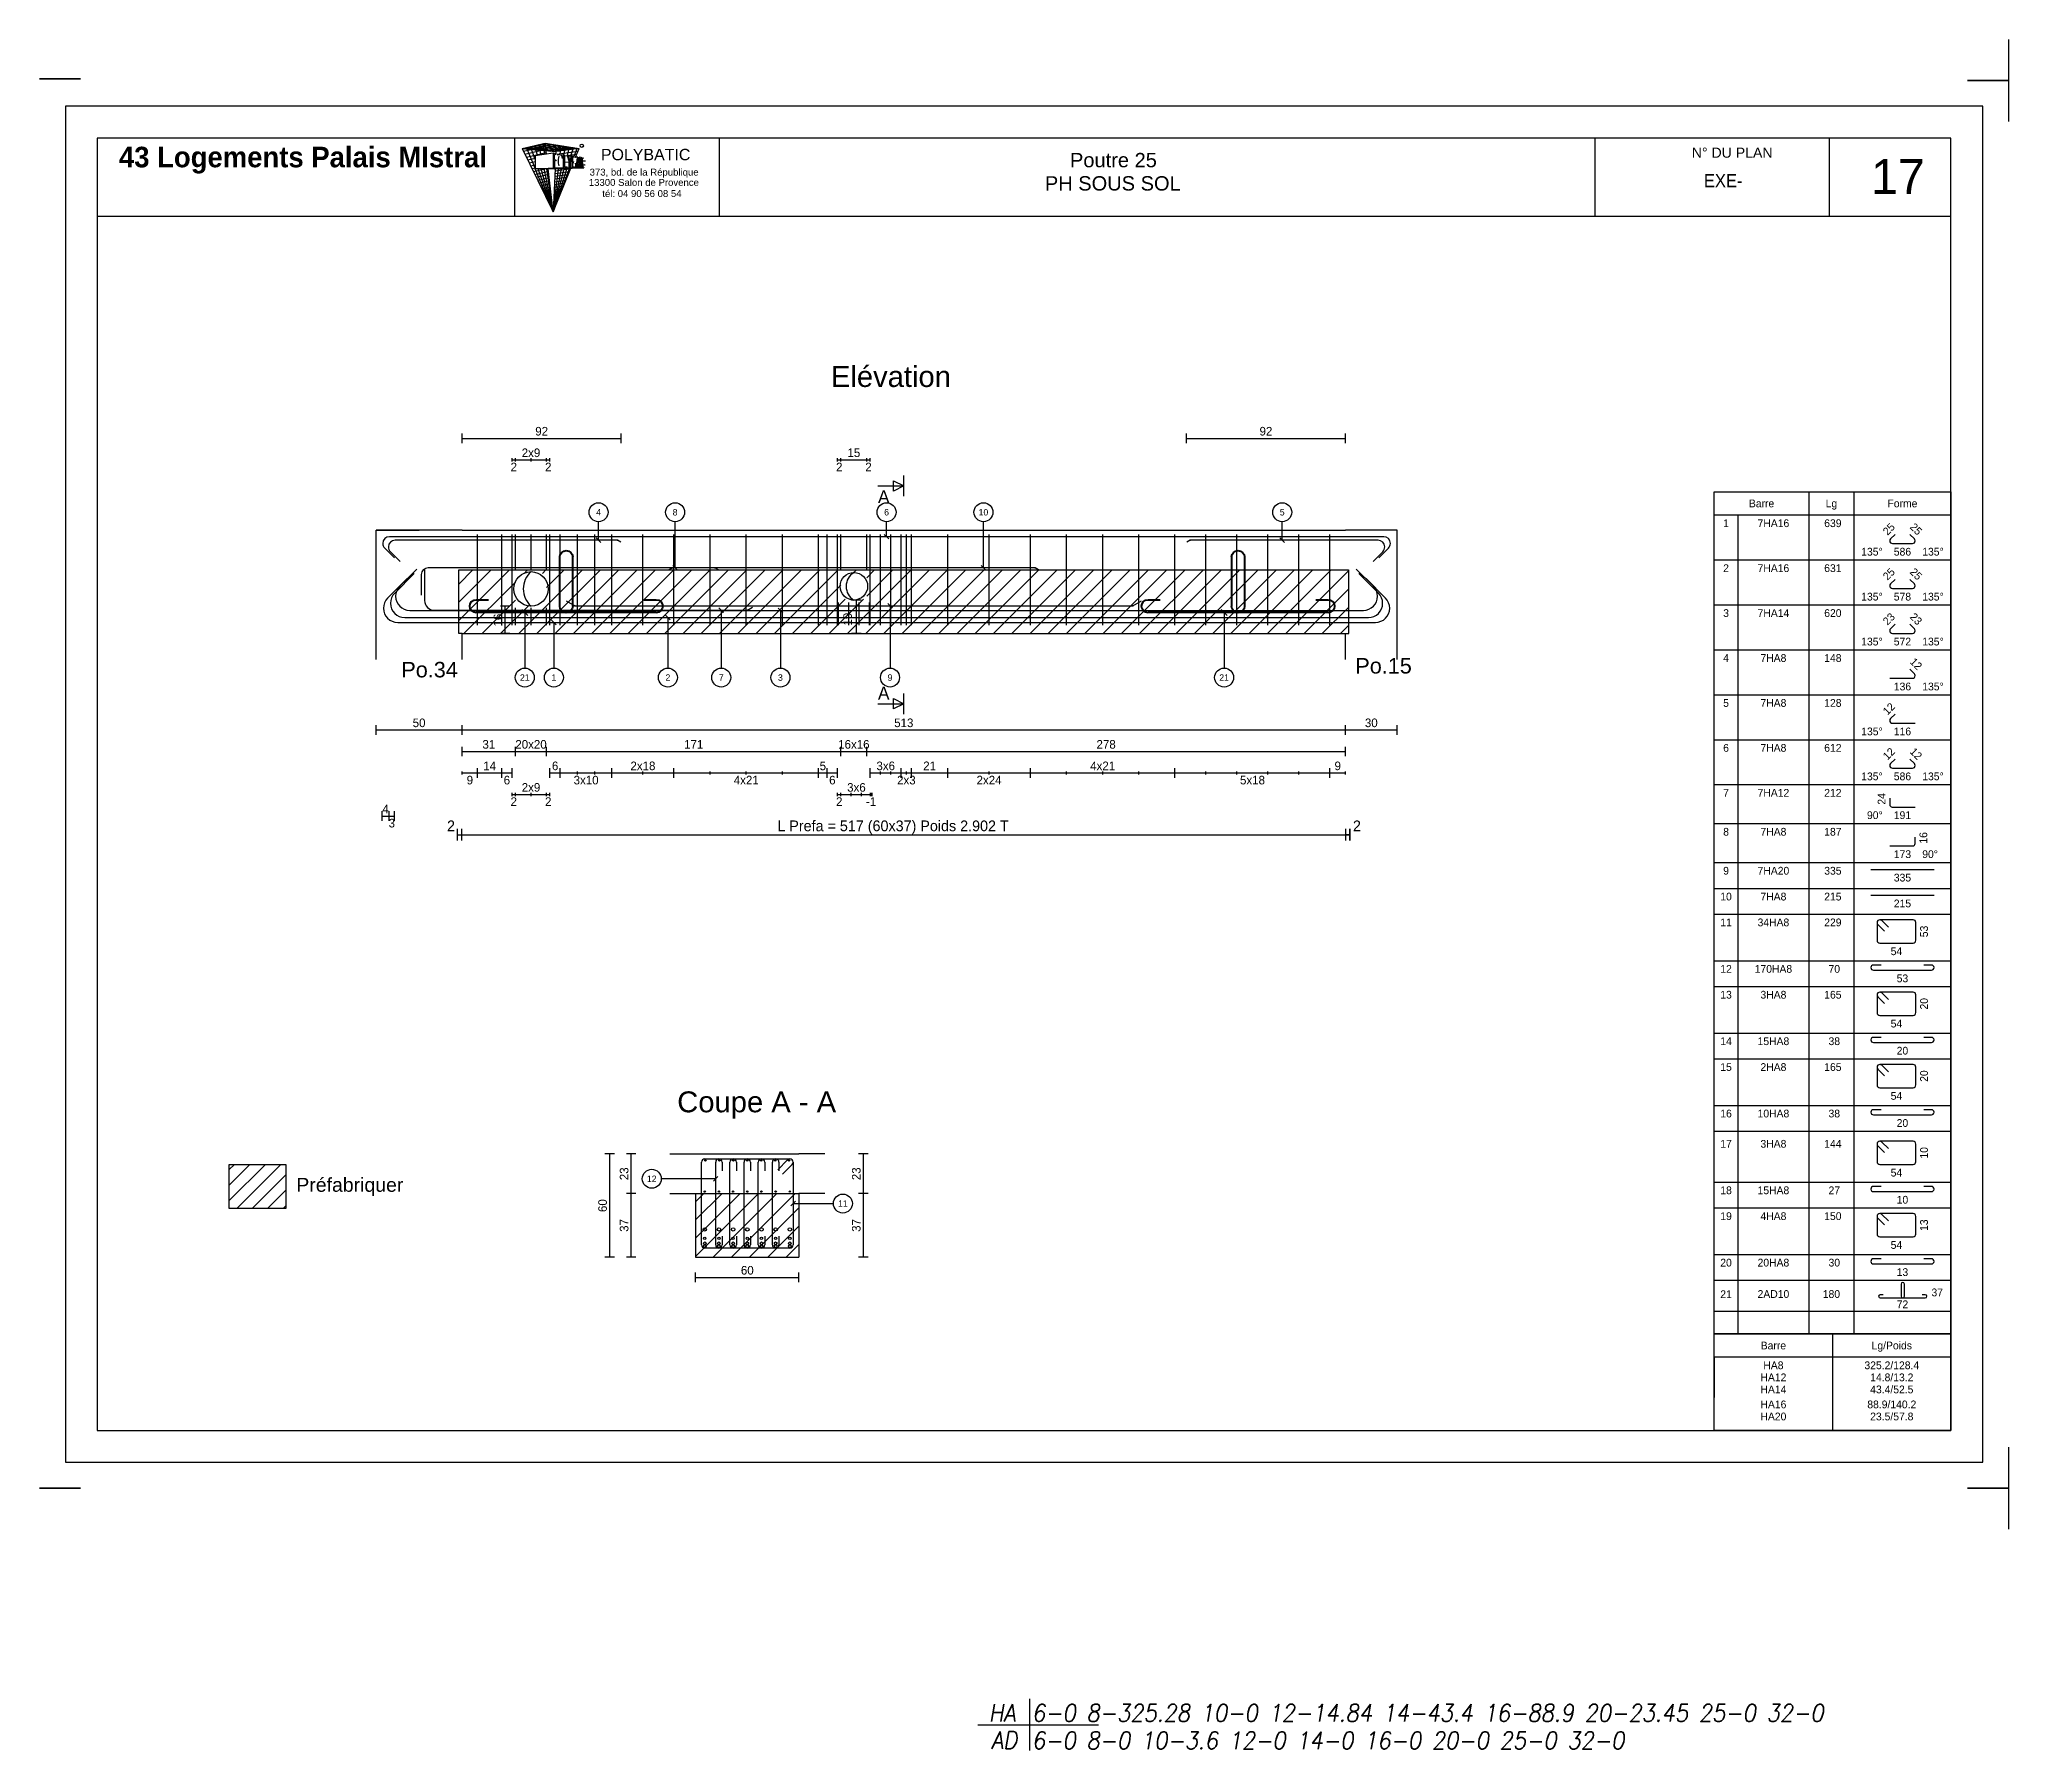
# Model space of a CAD drawing. Extents: x -12912 to 27386, y 1818 to 8189.
# Drawn here: x 6717 to 7861, y 3016 to 4009 of the extents above; entities that cross this region are included whole.
import ezdxf
from ezdxf.enums import TextEntityAlignment as Align

# ---------------------------------------------------------------- set-up
doc = ezdxf.new("R2010")
doc.units = 0
doc.header["$MEASUREMENT"] = 0
doc.linetypes.add('CONTINUE', pattern=[0])
doc.linetypes.add('MEDIUM_DASH', pattern=[0.5, 0.35, -0.15])
doc.layers.get('0').update_dxf_attribs({"linetype": 'CONTINUOUS'})
for name, color, linetype in [('1', 7, 'CONTINUOUS'), ('104', 7, 'CONTINUOUS'), ('173', 7, 'CONTINUOUS'), ('5', 7, 'CONTINUOUS'), ('6', 7, 'CONTINUOUS'), ('7', 7, 'CONTINUOUS'), ('GO-CARTOUCHE', 7, 'CONTINUOUS'), ('GO-TEXTE', 9, 'CONTINUOUS'), ('PYC-HACHURE', 7, 'CONTINUOUS'), ('RDC COFFRAGE', 7, 'CONTINUOUS'), ('STR_TXT', 102, 'CONTINUOUS')]:
    doc.layers.add(name, color=color, linetype=linetype)
doc.layers.add('PYC- HACHURES', color=7, linetype='CONTINUOUS', lineweight=18)
doc.styles.add('ARIAL', font='ARIAL.TTF')
doc.styles.add('Tableau', font='romans.shx', dxfattribs={"width": 0.9, "oblique": 10})
doc.styles.add('TEXTEBA', font='ARIAL.TTF')

msp = doc.modelspace()

# ---------------------------------------------------------------- texts
at = {"style": 'ARIAL'}
for s, height, p in [('Elévation', 12.1293, (7211.884, 3813.532)), ('Coupe A - A', 12.12935, (7133.912, 3392.325)), ('Préfabriquer', 8.08623, (6897.65, 3344.146))]:
    msp.add_text(s, height=height, dxfattribs=at).set_placement(p, align=Align.MIDDLE_CENTER)
for s, p in [('Po.15', (7481.593, 3650.04)), ('Po.34', (6927.552, 3647.812))]:
    msp.add_text(s, height=8.9847, dxfattribs=at).set_placement(p, align=Align.TOP_LEFT)
at = {"layer": '104', "color": 104}
msp.add_text('A', height=7.5, dxfattribs=at).set_placement((7204.356, 3747.498), align=Align.TOP_LEFT)
msp.add_text('A', height=7.5, dxfattribs=at).set_placement((7204.356, 3625.939))
at = {"layer": '173', "color": 173}
for s, p in [('Barre', (7717.514, 3739.843)), ('Lg', (7758.077, 3739.843)), ('Forme', (7799.327, 3739.843)), ('Barre', (7724.389, 3250.832)), ('Lg/Poids', (7793.139, 3250.832))]:
    msp.add_text(s, height=4.5, dxfattribs=at).set_placement(p, align=Align.MIDDLE_CENTER)
for s, p in [('1', (7696.889, 3730.593)), ('7HA16', (7724.389, 3730.593)), (' 639', (7758.077, 3730.593)), ('586', (7799.327, 3714.054)), ('2', (7696.889, 3704.501)), ('7HA16', (7724.389, 3704.501)), (' 631', (7758.077, 3704.501)), ('578', (7799.327, 3687.961)), ('3', (7696.889, 3678.408)), ('7HA14', (7724.389, 3678.408)), (' 620', (7758.077, 3678.408)), ('572', (7799.327, 3661.869)), ('4', (7696.889, 3652.316)), ('7HA8', (7724.389, 3652.316)), (' 148', (7758.077, 3652.316)), ('5', (7696.889, 3626.224)), ('7HA8', (7724.389, 3626.224)), (' 128', (7758.077, 3626.224)), ('136', (7799.327, 3635.777)), ('116', (7799.327, 3609.685)), ('6', (7696.889, 3600.131)), ('7HA8', (7724.389, 3600.131)), (' 612', (7758.077, 3600.131)), ('586', (7799.327, 3583.592)), ('7', (7696.889, 3574.039)), ('7HA12', (7724.389, 3574.039)), (' 212', (7758.077, 3574.039)), ('191', (7799.327, 3561.047)), ('8', (7696.889, 3551.412)), ('7HA8', (7724.389, 3551.412)), (' 187', (7758.077, 3551.412)), ('173', (7799.327, 3538.419)), ('9', (7696.889, 3528.784)), ('7HA20', (7724.389, 3528.784)), (' 335', (7758.077, 3528.784)), ('335', (7799.327, 3524.784)), ('10', (7696.889, 3513.784)), ('7HA8', (7724.389, 3513.784)), (' 215', (7758.077, 3513.784)), ('215', (7799.327, 3509.784)), ('11', (7696.889, 3498.784)), ('34HA8', (7724.389, 3498.784)), (' 229', (7758.077, 3498.784)), ('54', (7795.827, 3482.034)), ('12', (7696.889, 3471.784)), ('170HA8', (7724.389, 3471.784)), ('  70', (7758.077, 3471.784)), ('53', (7799.327, 3466.284)), ('13', (7696.889, 3456.784)), ('3HA8', (7724.389, 3456.784)), (' 165', (7758.077, 3456.784)), ('54', (7795.827, 3440.034)), ('14', (7696.889, 3429.784)), ('15HA8', (7724.389, 3429.784)), ('  38', (7758.077, 3429.784)), ('20', (7799.327, 3424.284)), ('15', (7696.889, 3414.784)), ('2HA8', (7724.389, 3414.784)), (' 165', (7758.077, 3414.784)), ('54', (7795.827, 3398.034)), ('16', (7696.889, 3387.784)), ('10HA8', (7724.389, 3387.784)), ('  38', (7758.077, 3387.784)), ('20', (7799.327, 3382.284)), ('17', (7696.889, 3370.206)), ('3HA8', (7724.389, 3370.206)), (' 144', (7758.077, 3370.206)), ('54', (7795.827, 3353.456)), ('18', (7696.889, 3343.206)), ('15HA8', (7724.389, 3343.206)), ('  27', (7758.077, 3343.206)), ('19', (7696.889, 3328.206)), ('4HA8', (7724.389, 3328.206)), (' 150', (7758.077, 3328.206)), ('10', (7799.327, 3337.706)), ('54', (7795.827, 3311.456)), ('20', (7696.889, 3301.206)), ('20HA8', (7724.389, 3301.206)), ('  30', (7758.077, 3301.206)), ('13', (7799.327, 3295.706)), ('21', (7696.889, 3282.868)), ('2AD10', (7724.389, 3282.976)), ('180', (7758.077, 3282.976)), ('37', (7819.534, 3283.914)), ('72', (7799.327, 3276.999)), ('HA8', (7724.389, 3241.582)), ('325.2/128.4', (7793.139, 3241.582)), ('HA12', (7724.389, 3234.582)), ('HA14', (7724.389, 3227.582)), ('43.4/52.5', (7793.139, 3227.582)), ('14.8/13.2', (7793.139, 3234.582)), ('HA16', (7724.389, 3218.871)), ('88.9/140.2', (7793.139, 3218.871)), ('HA20', (7724.389, 3211.871)), ('23.5/57.8', (7793.139, 3211.871))]:
    msp.add_text(s, height=4.5, dxfattribs=at).set_placement(p, align=Align.TOP_CENTER)
for s, rotation, p in [('25', 45, (7790.642, 3720.994)), ('25', 45, (7790.642, 3694.902)), ('23', 45, (7790.642, 3668.809)), ('12', 45, (7790.642, 3616.625)), ('12', 45, (7790.642, 3590.533)), ('24', 90, (7789.452, 3564.904))]:
    msp.add_text(s, height=4.5, rotation=rotation, dxfattribs=at).set_placement(p)
for s, p in [('25', (7808.011, 3720.994)), ('25', (7808.011, 3694.902)), ('23', (7808.011, 3668.809)), ('12', (7808.011, 3642.717)), ('12', (7808.011, 3590.533))]:
    msp.add_text(s, height=4.5, rotation=315, dxfattribs=at).set_placement(p, align=Align.RIGHT)
for s, p in [('135°', (7787.827, 3714.054)), ('135°', (7787.827, 3687.961)), ('135°', (7787.827, 3661.869)), ('135°', (7787.827, 3609.685)), ('135°', (7787.827, 3583.592)), ('90°', (7787.827, 3561.047))]:
    msp.add_text(s, height=4.5, dxfattribs=at).set_placement(p, align=Align.TOP_RIGHT)
for s, p in [('135°', (7810.827, 3714.054)), ('135°', (7810.827, 3687.961)), ('135°', (7810.827, 3661.869)), ('135°', (7810.827, 3635.777)), ('135°', (7810.827, 3583.592)), ('90°', (7810.827, 3538.419))]:
    msp.add_text(s, height=4.5, dxfattribs=at).set_placement(p, align=Align.TOP_LEFT)
msp.add_text('16', height=4.5, rotation=90, dxfattribs=at).set_placement((7809.202, 3542.277), align=Align.TOP_LEFT)
for s, p in [('53', (7809.602, 3491.284)), ('20', (7809.602, 3449.284)), ('20', (7809.602, 3407.284)), ('10', (7809.602, 3362.706)), ('13', (7809.602, 3320.706))]:
    msp.add_text(s, height=4.5, rotation=90, dxfattribs=at).set_placement(p, align=Align.TOP_CENTER)
at = {"layer": '5', "color": 5}
for s, p in [('92', (7009.038, 3779.265)), ('92', (7429.674, 3779.265)), ('2x9', (7002.856, 3766.765)), ('15', (7190.356, 3766.765)), ('50', (6937.856, 3609.931)), ('513', (7219.356, 3609.931)), ('30', (7490.856, 3609.931)), ('31', (6978.356, 3597.431)), ('20x20', (7002.856, 3597.431)), ('16x16', (7190.356, 3597.431)), ('278', (7336.856, 3597.431)), ('171', (7097.356, 3597.431)), ('14', (6978.856, 3584.931)), ('6', (7016.856, 3584.931)), ('2x18', (7067.856, 3584.931)), ('5', (7172.356, 3584.931)), ('3x6', (7208.856, 3584.931)), ('21', (7234.356, 3584.931)), ('4x21', (7334.856, 3584.931)), ('9', (7471.356, 3584.931)), ('2x9', (7002.856, 3572.431)), ('3x6', (7191.856, 3572.431)), ('4', (6918.406, 3559.931)), ('60', (7128.469, 3292.016))]:
    msp.add_text(s, height=5, dxfattribs=at).set_placement(p, align=Align.CENTER)
for s, p in [('2', (6992.856, 3763.505)), ('2', (7012.856, 3763.505)), ('2', (7181.856, 3763.505)), ('2', (7198.856, 3763.505)), ('9', (6967.356, 3581.671)), ('6', (6988.856, 3581.671)), ('3x10', (7034.856, 3581.671)), ('4x21', (7127.856, 3581.671)), ('6', (7177.856, 3581.671)), ('2x3', (7220.856, 3581.671)), ('2x24', (7268.856, 3581.671)), ('5x18', (7421.856, 3581.671)), ('2', (6992.856, 3569.171)), ('2', (7012.856, 3569.171)), ('2', (7181.856, 3569.171)), ('-1', (7200.356, 3569.171)), ('3', (6922.006, 3556.671))]:
    msp.add_text(s, height=5, dxfattribs=at).set_placement(p, align=Align.TOP_CENTER)
for s, p in [('16', (6986.162, 3672.074)), ('19', (7189.232, 3672.633)), ('23', (7059.422, 3350.553)), ('23', (7194.256, 3350.553)), ('60', (7046.922, 3332.053)), ('37', (7059.422, 3320.553)), ('37', (7194.256, 3320.553))]:
    msp.add_text(s, height=5, rotation=90, dxfattribs=at).set_placement(p, align=Align.CENTER)
at = {"layer": '6', "color": 6}
for s, p in [('4', (7042.094, 3734.718)), ('8', (7086.536, 3734.718)), ('6', (7209.356, 3734.718)), ('10', (7265.606, 3734.718)), ('5', (7439.124, 3734.718)), ('21', (6999.252, 3638.718)), ('1', (7016.149, 3638.718)), ('2', (7082.366, 3638.718)), ('7', (7113.336, 3638.718)), ('3', (7147.698, 3638.718)), ('9', (7211.356, 3638.718)), ('21', (7405.374, 3638.718)), ('12', (7072.969, 3347.653)), ('11', (7183.969, 3333.253))]:
    msp.add_text(s, height=3.75, dxfattribs=at).set_placement(p, align=Align.MIDDLE_CENTER)
at = {"layer": 'GO-CARTOUCHE', "color": 9, "style": 'TEXTEBA'}
for s, p in [('373, bd. de la République', (7036.892, 3930.22)), ('13300 Salon de Provence', (7036.427, 3924.262)), ('tél: 04 90 56 08 54', (7044.255, 3917.789))]:
    msp.add_text(s, height=3.97727, dxfattribs=at).set_placement(p)
at = {"layer": 'GO-CARTOUCHE', "color": 2, "style": 'TEXTEBA'}
msp.add_text('17', height=20.1986, dxfattribs=at).set_placement((7780.99, 3919.597))
at = {"layer": 'GO-CARTOUCHE', "color": 2, "style": 'TEXTEBA', "width": 0.9}
msp.add_text('EXE-', height=7.6364, dxfattribs=at).set_placement((7695.213, 3923.43), align=Align.CENTER)
at = {"layer": 'GO-CARTOUCHE', "insert": (6870.395, 3939.153), "char_height": 11.93182, "attachment_point": 5}
msp.add_mtext('{\\Fbold|c0;43 Logements Palais MIstral}', dxfattribs=at)
at = {"layer": 'GO-TEXTE', "color": 3, "style": 'TEXTEBA'}
msp.add_text('POLYBATIC', height=6.6288, dxfattribs=at).set_placement((7069.437, 3942.44), align=Align.MIDDLE)
at = {"layer": 'GO-TEXTE', "style": 'TEXTEBA'}
msp.add_text('N° DU PLAN', height=5.8564, dxfattribs=at).set_placement((7700.437, 3940.602), align=Align.CENTER)
at = {"layer": 'GO-TEXTE', "color": 2, "style": 'TEXTEBA'}
for s, height, p in [('Poutre 25', 8.3314, (7315.868, 3935.055)), ('PH SOUS SOL', 8.33139, (7301.277, 3921.542))]:
    msp.add_text(s, height=height, dxfattribs=at).set_placement(p)
at = {"layer": 'PYC-HACHURE'}
for s, height, p in [('2', 6.222, (6956.402, 3549.493)), ('L Prefa = 517 (60x37) Poids 2.902 T', 6.22222, (7213.114, 3549.493)), ('2', 6.222, (7482.524, 3549.493))]:
    msp.add_text(s, height=height, dxfattribs=at).set_placement(p, align=Align.CENTER)

# ---------------------------------------------------------------- blocks, each defined once
blk = doc.blocks.new('A$C20507BFC')
at = {"layer": 'RDC COFFRAGE', "color": 5, "linetype": 'CONTINUE', "lineweight": 40, "ltscale": 0.01}
for points in [[(56, 36.1), (56, 36.1)], [(52.3, 32.3), (52.3, 3.7)], [(59.7, 3.7), (59.7, 32.3)], [(0, 3.7), (0, 3.7)], [(10.8, 7.5), (3.7, 7.5)], [(108.3, 7.5), (101.2, 7.5)], [(112, 3.7), (112, 3.7)], [(3.7, 0), (56, 0)], [(56, 0), (108.3, 0)]]:
    blk.add_lwpolyline(points, dxfattribs=at)
for centre, start, end in [((56, 32.3), 90, 180), ((56, 32.3), 0, 90), ((3.7, 3.7), 90, 180), ((3.7, 3.7), 180, 270), ((56, 3.7), 180, 270), ((56, 3.7), 270, 0), ((108.3, 3.7), 0, 90), ((108.3, 3.7), 270, 0)]:
    blk.add_arc(centre, 3.75, start, end, dxfattribs=at)
blk = doc.blocks.new('Smallsp')
at = {"layer": 'STR_TXT', "linetype": 'Continuous'}
for points in [[(0, 15), (0, -15)], [(-30, 0), (40, 0)]]:
    blk.add_lwpolyline(points, dxfattribs=at)
at = {"layer": 'STR_TXT', "linetype": 'Continuous', "style": 'Tableau', "oblique": 10, "width": 0.9}
for s, p in [('HA', (-23.6, 1.9)), ('AD', (-22.2, -13.9))]:
    blk.add_text(s, height=10, dxfattribs=at).set_placement(p)
for tag, p in [('SPAD', (1.4, 1.9)), ('SPHA', (1.4, -14.1))]:
    blk.add_attdef(tag, p, '', height=10, dxfattribs=at)

# ---------------------------------------------------------------- hatches: boundary and pattern name
at = {"layer": 'PYC- HACHURES', "lineweight": 15}
h = msp.add_hatch(dxfattribs=at)
h.set_pattern_fill('ANSI31', color=104, scale=60, style=0)
h.set_pattern_definition([(45, (-3174.78, 3082.111), (-5.303301, 5.303301), [])])
h.paths.add_polyline_path([(6993.856, 3681.218), (6993.856, 3699.218), (7011.856, 3699.218), (6998.356, 3694.718)])
h.paths.add_polyline_path([(7011.856, 3681.218), (6993.856, 3681.218), (6998.356, 3694.718), (7011.856, 3699.218)])
h.paths.add_polyline_path([(7182.856, 3699.218), (7197.856, 3699.218), (7186.606, 3695.468), (7182.856, 3684.218)])
h.paths.add_polyline_path([(7477.856, 3701.218), (6960.856, 3701.218), (6960.856, 3664.218), (7477.856, 3664.218)])
h.paths.add_polyline_path([(7197.856, 3699.218), (7197.856, 3684.218), (7182.856, 3684.218), (7186.606, 3695.468)])
h = msp.add_hatch(dxfattribs=at)
h.set_pattern_fill('ANSI31', color=104, scale=2, style=0)
h.set_pattern_definition([(45, (7032.9276, 4788.5543), (-4.490128, 4.490128), [])])
h.paths.add_polyline_path([(6860.534, 3355.981), (6827.613, 3355.981), (6827.613, 3330.329), (6860.534, 3330.329)])
h = msp.add_hatch(dxfattribs=at)
h.set_pattern_fill('ANSI31', color=104, scale=60, style=0)
h.set_pattern_definition([(45, (-3255.667, 2950.399), (-5.303301, 5.303301), [])])
h.paths.add_polyline_path([(7158.469, 3339.053), (7098.469, 3339.053), (7098.469, 3302.053), (7158.469, 3302.053)])

# ---------------------------------------------------------------- linework, layer by layer
for p, q in [((7860.981, 4009.311), (7860.981, 3985.504)), ((7860.981, 4009.311), (7860.981, 3985.504)), ((6741.152, 3986.389), (6717.345, 3986.389)), ((6717.345, 3986.389), (6741.152, 3986.389)), ((6741.152, 3986.389), (6717.345, 3986.389)), ((6717.345, 3986.389), (6741.152, 3986.389)), ((6741.152, 3986.389), (6717.345, 3986.389)), ((6741.152, 3986.389), (6717.345, 3986.389)), ((6717.345, 3986.389), (6741.152, 3986.389)), ((6741.152, 3986.389), (6717.345, 3986.389)), ((6717.345, 3986.389), (6741.152, 3986.389)), ((6741.152, 3986.389), (6717.345, 3986.389)), ((6741.152, 3986.389), (6717.345, 3986.389)), ((6717.345, 3986.389), (6741.152, 3986.389)), ((6741.152, 3986.389), (6717.345, 3986.389)), ((6717.345, 3986.389), (6741.152, 3986.389)), ((6741.152, 3986.389), (6717.345, 3986.389)), ((6741.152, 3986.389), (6717.345, 3986.389)), ((6717.345, 3986.389), (6741.152, 3986.389)), ((6741.152, 3986.389), (6717.345, 3986.389)), ((6717.345, 3986.389), (6741.152, 3986.389)), ((6741.152, 3986.389), (6717.345, 3986.389)), ((6741.152, 3986.389), (6717.345, 3986.389)), ((6717.345, 3986.389), (6741.152, 3986.389)), ((6741.152, 3986.389), (6717.345, 3986.389)), ((6717.345, 3986.389), (6741.152, 3986.389)), ((6741.152, 3986.389), (6717.345, 3986.389)), ((6741.152, 3986.389), (6717.345, 3986.389)), ((6717.345, 3986.389), (6741.152, 3986.389)), ((6741.152, 3986.389), (6717.345, 3986.389)), ((6717.345, 3986.389), (6741.152, 3986.389)), ((6741.152, 3986.389), (6717.345, 3986.389)), ((6741.152, 3986.389), (6717.345, 3986.389)), ((6741.152, 3986.389), (6717.345, 3986.389)), ((6717.345, 3986.389), (6741.152, 3986.389)), ((6741.152, 3986.389), (6717.345, 3986.389)), ((6717.345, 3986.389), (6741.152, 3986.389)), ((6741.152, 3986.389), (6717.345, 3986.389)), ((6741.152, 3986.389), (6717.345, 3986.389)), ((6717.345, 3986.389), (6741.152, 3986.389)), ((6741.152, 3986.389), (6717.345, 3986.389)), ((6717.345, 3986.389), (6741.152, 3986.389)), ((6741.152, 3986.389), (6717.345, 3986.389)), ((6741.152, 3986.389), (6717.345, 3986.389)), ((6717.345, 3986.389), (6741.152, 3986.389)), ((6741.152, 3986.389), (6717.345, 3986.389)), ((6717.345, 3986.389), (6741.152, 3986.389)), ((6741.152, 3986.389), (6717.345, 3986.389)), ((6741.152, 3986.389), (6717.345, 3986.389)), ((6717.345, 3986.389), (6741.152, 3986.389)), ((6741.152, 3986.389), (6717.345, 3986.389)), ((6717.345, 3986.389), (6741.152, 3986.389)), ((6741.152, 3986.389), (6717.345, 3986.389)), ((6741.152, 3986.389), (6717.345, 3986.389)), ((6717.345, 3986.389), (6741.152, 3986.389)), ((6741.152, 3986.389), (6717.345, 3986.389)), ((6717.345, 3986.389), (6741.152, 3986.389)), ((6741.152, 3986.389), (6717.345, 3986.389)), ((6741.152, 3986.389), (6717.345, 3986.389)), ((6717.345, 3986.389), (6741.152, 3986.389)), ((6741.152, 3986.389), (6717.345, 3986.389)), ((6717.345, 3986.389), (6741.152, 3986.389)), ((6741.152, 3986.389), (6717.345, 3986.389)), ((6741.152, 3986.389), (6717.345, 3986.389)), ((6741.152, 3986.389), (6717.345, 3986.389)), ((6717.345, 3986.389), (6741.152, 3986.389)), ((6741.152, 3986.389), (6717.345, 3986.389)), ((6717.345, 3986.389), (6741.152, 3986.389)), ((6741.152, 3986.389), (6717.345, 3986.389)), ((6741.152, 3986.389), (6717.345, 3986.389)), ((6717.345, 3986.389), (6741.152, 3986.389)), ((6741.152, 3986.389), (6717.345, 3986.389)), ((6717.345, 3986.389), (6741.152, 3986.389)), ((6741.152, 3986.389), (6717.345, 3986.389)), ((6741.152, 3986.389), (6717.345, 3986.389)), ((6717.345, 3986.389), (6741.152, 3986.389)), ((6741.152, 3986.389), (6717.345, 3986.389)), ((6717.345, 3986.389), (6741.152, 3986.389)), ((6741.152, 3986.389), (6717.345, 3986.389)), ((6741.152, 3986.389), (6717.345, 3986.389)), ((6717.345, 3986.389), (6741.152, 3986.389)), ((6741.152, 3986.389), (6717.345, 3986.389)), ((6717.345, 3986.389), (6741.152, 3986.389)), ((6741.152, 3986.389), (6717.345, 3986.389)), ((6741.152, 3986.389), (6717.345, 3986.389)), ((6717.345, 3986.389), (6741.152, 3986.389)), ((6741.152, 3986.389), (6717.345, 3986.389)), ((6717.345, 3986.389), (6741.152, 3986.389)), ((6741.152, 3986.389), (6717.345, 3986.389)), ((6741.152, 3986.389), (6717.345, 3986.389)), ((6717.345, 3986.389), (6741.152, 3986.389)), ((6741.152, 3986.389), (6717.345, 3986.389)), ((6717.345, 3986.389), (6741.152, 3986.389)), ((6741.152, 3986.389), (6717.345, 3986.389)), ((6741.152, 3986.389), (6717.345, 3986.389)), ((6741.152, 3986.389), (6717.345, 3986.389)), ((6717.345, 3986.389), (6741.152, 3986.389)), ((6741.152, 3986.389), (6717.345, 3986.389)), ((6717.345, 3986.389), (6741.152, 3986.389)), ((6741.152, 3986.389), (6717.345, 3986.389)), ((6741.152, 3986.389), (6717.345, 3986.389)), ((6717.345, 3986.389), (6741.152, 3986.389)), ((6741.152, 3986.389), (6717.345, 3986.389)), ((6717.345, 3986.389), (6741.152, 3986.389)), ((6741.152, 3986.389), (6717.345, 3986.389)), ((6741.152, 3986.389), (6717.345, 3986.389)), ((6717.345, 3986.389), (6741.152, 3986.389)), ((6741.152, 3986.389), (6717.345, 3986.389)), ((6717.345, 3986.389), (6741.152, 3986.389)), ((6741.152, 3986.389), (6717.345, 3986.389)), ((6741.152, 3986.389), (6717.345, 3986.389)), ((6717.345, 3986.389), (6741.152, 3986.389)), ((6741.152, 3986.389), (6717.345, 3986.389)), ((6717.345, 3986.389), (6741.152, 3986.389)), ((6741.152, 3986.389), (6717.345, 3986.389)), ((6741.152, 3986.389), (6717.345, 3986.389)), ((6717.345, 3986.389), (6741.152, 3986.389)), ((6741.152, 3986.389), (6717.345, 3986.389)), ((6717.345, 3986.389), (6741.152, 3986.389)), ((6741.152, 3986.389), (6717.345, 3986.389)), ((6741.152, 3986.389), (6717.345, 3986.389)), ((6717.345, 3986.389), (6741.152, 3986.389)), ((6741.152, 3986.389), (6717.345, 3986.389)), ((6717.345, 3986.389), (6741.152, 3986.389)), ((6741.152, 3986.389), (6717.345, 3986.389)), ((6741.152, 3986.389), (6717.345, 3986.389)), ((7837.174, 3985.504), (7860.981, 3985.504)), ((7860.981, 3985.504), (7837.174, 3985.504)), ((7837.174, 3985.504), (7860.981, 3985.504)), ((7860.981, 3985.504), (7837.174, 3985.504)), ((7837.174, 3985.504), (7860.981, 3985.504)), ((7837.174, 3985.504), (7860.981, 3985.504)), ((7860.981, 3985.504), (7837.174, 3985.504)), ((7837.174, 3985.504), (7860.981, 3985.504)), ((7860.981, 3985.504), (7837.174, 3985.504)), ((7837.174, 3985.504), (7860.981, 3985.504)), ((7837.174, 3985.504), (7860.981, 3985.504)), ((7860.981, 3985.504), (7837.174, 3985.504)), ((7837.174, 3985.504), (7860.981, 3985.504)), ((7860.981, 3985.504), (7837.174, 3985.504)), ((7837.174, 3985.504), (7860.981, 3985.504)), ((7837.174, 3985.504), (7860.981, 3985.504)), ((7860.981, 3985.504), (7837.174, 3985.504)), ((7837.174, 3985.504), (7860.981, 3985.504)), ((7860.981, 3985.504), (7837.174, 3985.504)), ((7837.174, 3985.504), (7860.981, 3985.504)), ((7837.174, 3985.504), (7860.981, 3985.504)), ((7860.981, 3985.504), (7837.174, 3985.504)), ((7837.174, 3985.504), (7860.981, 3985.504)), ((7860.981, 3985.504), (7837.174, 3985.504)), ((7837.174, 3985.504), (7860.981, 3985.504)), ((7837.174, 3985.504), (7860.981, 3985.504)), ((7860.981, 3985.504), (7837.174, 3985.504)), ((7837.174, 3985.504), (7860.981, 3985.504)), ((7860.981, 3985.504), (7837.174, 3985.504)), ((7837.174, 3985.504), (7860.981, 3985.504)), ((7837.174, 3985.504), (7860.981, 3985.504)), ((7860.981, 3985.504), (7860.981, 3961.697)), ((7860.981, 3985.504), (7860.981, 3961.697)), ((7860.981, 3985.504), (7860.981, 3961.697)), ((7860.981, 3985.504), (7860.981, 3961.697)), ((7860.981, 3985.504), (7860.981, 3961.697)), ((7860.981, 3985.504), (7860.981, 3961.697)), ((7860.981, 3985.504), (7860.981, 3961.697)), ((7860.981, 3985.504), (7860.981, 3961.697)), ((7860.981, 3985.504), (7860.981, 3961.697)), ((7860.981, 3985.504), (7860.981, 3961.697)), ((7860.981, 3191.811), (7860.981, 3168.004)), ((7860.981, 3191.811), (7860.981, 3168.004)), ((6741.152, 3168.004), (6717.345, 3168.004)), ((6717.345, 3168.004), (6741.152, 3168.004)), ((6741.152, 3168.004), (6717.345, 3168.004)), ((6717.345, 3168.004), (6741.152, 3168.004)), ((6741.152, 3168.004), (6717.345, 3168.004)), ((6741.152, 3168.004), (6717.345, 3168.004)), ((6717.345, 3168.004), (6741.152, 3168.004)), ((6741.152, 3168.004), (6717.345, 3168.004)), ((6717.345, 3168.004), (6741.152, 3168.004)), ((6741.152, 3168.004), (6717.345, 3168.004)), ((6741.152, 3168.004), (6717.345, 3168.004)), ((6717.345, 3168.004), (6741.152, 3168.004)), ((6741.152, 3168.004), (6717.345, 3168.004)), ((6717.345, 3168.004), (6741.152, 3168.004)), ((6741.152, 3168.004), (6717.345, 3168.004)), ((6741.152, 3168.004), (6717.345, 3168.004)), ((6717.345, 3168.004), (6741.152, 3168.004)), ((6741.152, 3168.004), (6717.345, 3168.004)), ((6717.345, 3168.004), (6741.152, 3168.004)), ((6741.152, 3168.004), (6717.345, 3168.004)), ((6741.152, 3168.004), (6717.345, 3168.004)), ((6717.345, 3168.004), (6741.152, 3168.004)), ((6741.152, 3168.004), (6717.345, 3168.004)), ((6717.345, 3168.004), (6741.152, 3168.004)), ((6741.152, 3168.004), (6717.345, 3168.004)), ((6741.152, 3168.004), (6717.345, 3168.004)), ((6717.345, 3168.004), (6741.152, 3168.004)), ((6741.152, 3168.004), (6717.345, 3168.004)), ((6717.345, 3168.004), (6741.152, 3168.004)), ((6741.152, 3168.004), (6717.345, 3168.004)), ((6741.152, 3168.004), (6717.345, 3168.004)), ((7837.174, 3168.004), (7860.981, 3168.004)), ((7860.981, 3168.004), (7837.174, 3168.004)), ((7837.174, 3168.004), (7860.981, 3168.004)), ((7860.981, 3168.004), (7837.174, 3168.004)), ((7837.174, 3168.004), (7860.981, 3168.004)), ((7837.174, 3168.004), (7860.981, 3168.004)), ((7860.981, 3168.004), (7837.174, 3168.004)), ((7837.174, 3168.004), (7860.981, 3168.004)), ((7860.981, 3168.004), (7837.174, 3168.004)), ((7837.174, 3168.004), (7860.981, 3168.004)), ((7837.174, 3168.004), (7860.981, 3168.004)), ((7860.981, 3168.004), (7837.174, 3168.004)), ((7837.174, 3168.004), (7860.981, 3168.004)), ((7860.981, 3168.004), (7837.174, 3168.004)), ((7837.174, 3168.004), (7860.981, 3168.004)), ((7837.174, 3168.004), (7860.981, 3168.004)), ((7860.981, 3168.004), (7837.174, 3168.004)), ((7837.174, 3168.004), (7860.981, 3168.004)), ((7860.981, 3168.004), (7837.174, 3168.004)), ((7837.174, 3168.004), (7860.981, 3168.004)), ((7837.174, 3168.004), (7860.981, 3168.004)), ((7860.981, 3168.004), (7837.174, 3168.004)), ((7837.174, 3168.004), (7860.981, 3168.004)), ((7860.981, 3168.004), (7837.174, 3168.004)), ((7837.174, 3168.004), (7860.981, 3168.004)), ((7837.174, 3168.004), (7860.981, 3168.004)), ((7860.981, 3168.004), (7837.174, 3168.004)), ((7837.174, 3168.004), (7860.981, 3168.004)), ((7860.981, 3168.004), (7837.174, 3168.004)), ((7837.174, 3168.004), (7860.981, 3168.004)), ((7837.174, 3168.004), (7860.981, 3168.004)), ((7860.981, 3168.004), (7860.981, 3144.197)), ((7860.981, 3168.004), (7860.981, 3144.197)), ((7860.981, 3168.004), (7860.981, 3144.197)), ((7860.981, 3168.004), (7860.981, 3144.197)), ((7860.981, 3168.004), (7860.981, 3144.197)), ((7860.981, 3168.004), (7860.981, 3144.197)), ((7860.981, 3168.004), (7860.981, 3144.197)), ((7860.981, 3168.004), (7860.981, 3144.197)), ((7860.981, 3168.004), (7860.981, 3144.197)), ((7860.981, 3168.004), (7860.981, 3144.197))]:
    msp.add_line(p, q)
at = {"layer": '1', "color": 1}
for points in [[(6993.856, 3701.218), (6993.856, 3721.718)], [(7002.856, 3701.218), (7002.856, 3721.718)], [(7011.856, 3701.218), (7011.856, 3721.718)], [(7182.856, 3701.218), (7182.856, 3721.718)], [(7197.856, 3701.218), (7197.856, 3721.718)], [(6930.901, 3696.201), (6919.587, 3684.887)], [(6935.001, 3699.051), (6923.687, 3687.737)], [(6936.557, 3701.616), (6926.658, 3691.716)], [(6939.156, 3698.518), (6939.156, 3686.518)], [(6941.056, 3701.418), (6941.056, 3683.418)], [(7109.67, 3702.418), (6943.056, 3702.418)], [(7085.041, 3702.418), (7083.056, 3701.272)], [(7295.67, 3702.418), (7085.041, 3702.418)], [(7111.656, 3701.272), (7109.67, 3702.418)], [(7297.656, 3701.272), (7295.67, 3702.418)], [(7492.054, 3691.716), (7482.155, 3701.616)], [(7495.025, 3687.737), (7483.711, 3699.051)], [(7499.125, 3684.887), (7487.811, 3696.201)], [(6924.256, 3685.918), (6924.256, 3685.918)], [(7023.356, 3683.284), (7028.32, 3680.418)], [(7352.392, 3680.418), (7357.356, 3683.284)], [(7494.456, 3685.918), (7494.456, 3685.918)], [(6917.156, 3679.018), (6917.156, 3679.018)], [(6921.256, 3681.868), (6921.256, 3681.868)], [(6929.556, 3673.568), (7489.156, 3673.568)], [(6932.456, 3677.718), (7486.256, 3677.718)], [(6946.656, 3677.818), (7128.577, 3677.818)], [(6993.856, 3669.118), (6993.856, 3679.218)], [(7002.856, 3669.118), (7002.856, 3679.218)], [(7011.856, 3669.118), (7011.856, 3679.218)], [(7028.32, 3680.418), (7352.392, 3680.418)], [(7128.577, 3677.818), (7131.556, 3679.538)], [(7181.356, 3669.118), (7181.356, 3682.218)], [(7187.356, 3669.118), (7187.356, 3682.218)], [(7193.356, 3669.118), (7193.356, 3682.218)], [(7199.356, 3669.118), (7199.356, 3682.218)], [(7497.456, 3681.868), (7497.456, 3681.868)], [(7501.556, 3679.018), (7501.556, 3679.018)], [(6925.456, 3670.718), (7493.256, 3670.718)]]:
    msp.add_lwpolyline(points, dxfattribs=at)
for centre, radius in [((7103.769, 3340.253), 0.4), ((7112.002, 3340.253), 0.4), ((7120.236, 3340.253), 0.4), ((7128.469, 3340.253), 0.4), ((7136.702, 3340.253), 0.4), ((7144.936, 3340.253), 0.4), ((7153.169, 3340.253), 0.4), ((7103.769, 3318.253), 1), ((7112.002, 3318.253), 1), ((7120.236, 3318.253), 1), ((7128.469, 3318.253), 1), ((7136.702, 3318.253), 1), ((7144.936, 3318.253), 1), ((7153.169, 3318.253), 1), ((7103.769, 3310.153), 0.8), ((7103.769, 3308.553), 0.8), ((7103.769, 3313.053), 0.7), ((7112.002, 3310.153), 0.8), ((7112.002, 3308.553), 0.8), ((7112.002, 3313.053), 0.7), ((7120.236, 3310.153), 0.8), ((7120.236, 3308.553), 0.8), ((7120.236, 3313.053), 0.7), ((7128.469, 3310.153), 0.8), ((7128.469, 3308.553), 0.8), ((7128.469, 3313.053), 0.7), ((7136.702, 3310.153), 0.8), ((7136.702, 3308.553), 0.8), ((7136.702, 3313.053), 0.7), ((7144.936, 3310.153), 0.8), ((7144.936, 3308.553), 0.8), ((7144.936, 3313.053), 0.7), ((7153.169, 3310.153), 0.8), ((7153.169, 3308.553), 0.8), ((7153.169, 3313.053), 0.7)]:
    msp.add_circle(centre, radius, dxfattribs=at)
for centre, radius, start, end in [((6943.056, 3698.518), 3.9, 90, 180), ((6925.456, 3679.018), 8.3, 135, 180), ((6929.556, 3681.868), 8.3, 135, 180), ((6932.456, 3685.918), 8.2, 135, 180), ((6932.456, 3685.918), 8.2, 180, 270), ((6946.656, 3683.418), 5.6, 180, 270), ((7486.256, 3685.918), 8.2, 270, 0), ((7486.256, 3685.918), 8.2, 0, 45), ((7489.156, 3681.868), 8.3, 0, 45), ((7493.256, 3679.018), 8.3, 0, 45), ((6925.456, 3679.018), 8.3, 180, 270), ((6929.556, 3681.868), 8.3, 180, 270), ((7489.156, 3681.868), 8.3, 270, 0), ((7493.256, 3679.018), 8.3, 270, 0)]:
    msp.add_arc(centre, radius, start, end, dxfattribs=at)
for p in [(7085.041, 3702.418), (7109.67, 3702.418), (7295.67, 3702.418), (7028.32, 3680.418), (7128.577, 3677.818), (7352.392, 3680.418)]:
    msp.add_point(p, dxfattribs=at)
at = {"layer": '104', "color": 104}
for points in [[(7219.356, 3749.968), (7213.356, 3746.968), (7213.356, 3752.968), (7219.356, 3749.968)], [(7219.356, 3623.468), (7213.356, 3620.468), (7213.356, 3626.468), (7219.356, 3623.468)]]:
    msp.add_lwpolyline(points, close=True, dxfattribs=at)
for points in [[(7219.356, 3743.968), (7219.356, 3755.968)], [(7204.356, 3749.968), (7219.356, 3749.968)], [(7219.356, 3617.468), (7219.356, 3629.468)], [(7204.356, 3623.468), (7219.356, 3623.468)]]:
    msp.add_lwpolyline(points, dxfattribs=at)
at = {"layer": '173', "color": 173}
msp.add_lwpolyline([(7690.014, 3746.593), (7827.514, 3746.593), (7827.514, 3257.582), (7690.014, 3257.582), (7690.014, 3746.593)], close=True, dxfattribs=at)
for points in [[(7745.014, 3746.593), (7745.014, 3257.582)], [(7771.139, 3746.593), (7771.139, 3257.582)], [(7827.514, 3746.593), (7827.514, 3257.582)], [(7827.514, 3733.093), (7690.014, 3733.093)], [(7703.764, 3733.093), (7703.764, 3257.582)], [(7498.056, 3720.518), (6920.656, 3720.518)], [(6971.856, 3669.118), (6971.856, 3721.718)], [(6985.856, 3669.118), (6985.856, 3721.718)], [(6991.856, 3669.118), (6991.856, 3721.718)], [(7013.856, 3669.118), (7013.856, 3721.718)], [(7019.856, 3669.118), (7019.856, 3721.718)], [(7029.856, 3669.118), (7029.856, 3721.718)], [(7039.856, 3669.118), (7039.856, 3721.718)], [(7049.856, 3669.118), (7049.856, 3721.718)], [(7067.856, 3669.118), (7067.856, 3721.718)], [(7085.856, 3669.118), (7085.856, 3721.718)], [(7106.856, 3669.118), (7106.856, 3721.718)], [(7127.856, 3669.118), (7127.856, 3721.718)], [(7148.856, 3669.118), (7148.856, 3721.718)], [(7169.856, 3669.118), (7169.856, 3721.718)], [(7174.856, 3669.118), (7174.856, 3721.718)], [(7180.856, 3669.118), (7180.856, 3721.718)], [(7199.856, 3669.118), (7199.856, 3721.718)], [(7205.856, 3669.118), (7205.856, 3721.718)], [(7211.856, 3669.118), (7211.856, 3721.718)], [(7217.856, 3669.118), (7217.856, 3721.718)], [(7220.856, 3669.118), (7220.856, 3721.718)], [(7223.856, 3669.118), (7223.856, 3721.718)], [(7244.856, 3669.118), (7244.856, 3721.718)], [(7268.856, 3669.118), (7268.856, 3721.718)], [(7292.856, 3669.118), (7292.856, 3721.718)], [(7313.856, 3669.118), (7313.856, 3721.718)], [(7334.856, 3669.118), (7334.856, 3721.718)], [(7355.856, 3669.118), (7355.856, 3721.718)], [(7376.856, 3669.118), (7376.856, 3721.718)], [(7394.856, 3669.118), (7394.856, 3721.718)], [(7412.856, 3669.118), (7412.856, 3721.718)], [(7430.856, 3669.118), (7430.856, 3721.718)], [(7448.856, 3669.118), (7448.856, 3721.718)], [(7466.856, 3669.118), (7466.856, 3721.718)], [(7791.952, 3718.119), (7791.952, 3718.119)], [(7795.018, 3721.834), (7792.41, 3719.226)], [(7806.243, 3719.226), (7803.636, 3721.834)], [(7806.702, 3718.119), (7806.702, 3718.119)], [(6916.756, 3716.618), (6916.756, 3716.618)], [(6917.898, 3713.86), (6923.555, 3708.203)], [(7495.157, 3708.203), (7500.814, 3713.86)], [(7501.956, 3716.618), (7501.956, 3716.618)], [(7690.014, 3707.001), (7827.514, 3707.001)], [(7793.517, 3716.554), (7805.136, 3716.554)], [(7795.018, 3695.741), (7792.41, 3693.134)], [(7806.243, 3693.134), (7803.636, 3695.741)], [(7791.952, 3692.027), (7791.952, 3692.027)], [(7793.517, 3690.461), (7805.136, 3690.461)], [(7806.702, 3692.027), (7806.702, 3692.027)], [(7690.014, 3680.908), (7827.514, 3680.908)], [(7791.952, 3665.935), (7791.952, 3665.935)], [(7795.018, 3669.649), (7792.41, 3667.042)], [(7793.517, 3664.369), (7805.136, 3664.369)], [(7806.243, 3667.042), (7803.636, 3669.649)], [(7806.702, 3665.935), (7806.702, 3665.935)], [(7690.014, 3654.816), (7827.514, 3654.816)], [(7791.952, 3638.277), (7805.136, 3638.277)], [(7806.243, 3640.949), (7803.636, 3643.557)], [(7806.702, 3639.842), (7806.702, 3639.842)], [(7690.014, 3628.724), (7827.514, 3628.724)], [(7795.018, 3617.465), (7792.41, 3614.857)], [(7690.014, 3602.631), (7827.514, 3602.631)], [(7791.952, 3613.75), (7791.952, 3613.75)], [(7793.517, 3612.185), (7806.702, 3612.185)], [(7795.018, 3591.372), (7792.41, 3588.765)], [(7806.243, 3588.765), (7803.636, 3591.372)], [(7791.952, 3587.658), (7791.952, 3587.658)], [(7793.517, 3586.092), (7805.136, 3586.092)], [(7806.702, 3587.658), (7806.702, 3587.658)], [(7690.014, 3576.539), (7827.514, 3576.539)], [(7791.952, 3568.592), (7791.952, 3564.904)], [(7793.309, 3563.547), (7806.702, 3563.547)], [(7690.014, 3553.912), (7827.514, 3553.912)], [(7806.702, 3542.277), (7806.702, 3545.964)], [(7791.952, 3540.919), (7805.344, 3540.919)], [(7690.014, 3531.284), (7827.514, 3531.284)], [(7781.005, 3527.284), (7817.648, 3527.284)], [(7690.014, 3516.284), (7827.514, 3516.284)], [(7781.005, 3512.284), (7817.648, 3512.284)], [(7690.014, 3501.284), (7827.514, 3501.284)], [(7784.552, 3496.414), (7784.552, 3486.154)], [(7784.552, 3496.414), (7784.552, 3496.414)], [(7785.026, 3495.268), (7788.844, 3491.45)], [(7786.172, 3498.034), (7786.172, 3498.034)], [(7805.482, 3498.034), (7786.172, 3498.034)], [(7791.135, 3493.741), (7787.317, 3497.559)], [(7807.102, 3486.154), (7807.102, 3496.414)], [(7786.172, 3484.534), (7805.482, 3484.534)], [(7690.014, 3474.284), (7827.514, 3474.284)], [(7781.005, 3470.284), (7781.005, 3470.284)], [(7787.005, 3471.784), (7782.505, 3471.784)], [(7782.505, 3468.784), (7816.148, 3468.784)], [(7816.148, 3471.784), (7811.648, 3471.784)], [(7817.648, 3470.284), (7817.648, 3470.284)], [(7690.014, 3459.284), (7827.514, 3459.284)], [(7784.552, 3454.414), (7784.552, 3444.154)], [(7784.552, 3454.414), (7784.552, 3454.414)], [(7786.172, 3456.034), (7786.172, 3456.034)], [(7805.482, 3456.034), (7786.172, 3456.034)], [(7791.135, 3451.741), (7787.317, 3455.559)], [(7807.102, 3444.154), (7807.102, 3454.414)], [(7785.026, 3453.268), (7788.844, 3449.45)], [(7786.172, 3442.534), (7805.482, 3442.534)], [(7690.014, 3432.284), (7827.514, 3432.284)], [(7781.005, 3428.284), (7781.005, 3428.284)], [(7787.005, 3429.784), (7782.505, 3429.784)], [(7782.505, 3426.784), (7816.148, 3426.784)], [(7816.148, 3429.784), (7811.648, 3429.784)], [(7817.648, 3428.284), (7817.648, 3428.284)], [(7690.014, 3417.284), (7827.514, 3417.284)], [(7784.552, 3412.414), (7784.552, 3402.154)], [(7784.552, 3412.414), (7784.552, 3412.414)], [(7785.026, 3411.268), (7788.844, 3407.45)], [(7786.172, 3414.034), (7786.172, 3414.034)], [(7805.482, 3414.034), (7786.172, 3414.034)], [(7791.135, 3409.741), (7787.317, 3413.559)], [(7807.102, 3402.154), (7807.102, 3412.414)], [(7786.172, 3400.534), (7805.482, 3400.534)], [(7690.014, 3390.284), (7827.514, 3390.284)], [(7781.005, 3386.284), (7781.005, 3386.284)], [(7787.005, 3387.784), (7782.505, 3387.784)], [(7816.148, 3387.784), (7811.648, 3387.784)], [(7817.648, 3386.284), (7817.648, 3386.284)], [(7690.014, 3375.284), (7827.514, 3375.284)], [(7745.014, 3375.284), (7745.014, 3270.801)], [(7771.139, 3375.284), (7771.139, 3270.801)], [(7782.505, 3384.784), (7816.148, 3384.784)], [(7703.764, 3372.706), (7703.764, 3270.801)], [(7784.552, 3367.836), (7784.552, 3357.576)], [(7784.552, 3367.836), (7784.552, 3367.836)], [(7785.026, 3366.691), (7788.844, 3362.872)], [(7786.172, 3369.456), (7786.172, 3369.456)], [(7805.482, 3369.456), (7786.172, 3369.456)], [(7791.135, 3365.163), (7787.317, 3368.982)], [(7807.102, 3357.576), (7807.102, 3367.836)], [(7101.869, 3309.253), (7101.869, 3357.253)], [(7103.769, 3359.153), (7153.169, 3359.153)], [(7110.102, 3309.253), (7110.102, 3357.253)], [(7112.002, 3359.153), (7112.002, 3359.153)], [(7113.902, 3357.253), (7113.902, 3352.253)], [(7118.336, 3309.253), (7118.336, 3357.253)], [(7120.236, 3359.153), (7120.236, 3359.153)], [(7122.136, 3357.253), (7122.136, 3352.253)], [(7126.569, 3309.253), (7126.569, 3357.253)], [(7128.469, 3359.153), (7128.469, 3359.153)], [(7130.369, 3357.253), (7130.369, 3352.253)], [(7134.802, 3309.253), (7134.802, 3357.253)], [(7136.702, 3359.153), (7136.702, 3359.153)], [(7138.602, 3357.253), (7138.602, 3352.253)], [(7143.036, 3309.253), (7143.036, 3357.253)], [(7144.936, 3359.153), (7144.936, 3359.153)], [(7146.169, 3352.939), (7151.826, 3358.596)], [(7146.836, 3357.253), (7146.836, 3352.253)], [(7154.513, 3355.909), (7148.856, 3350.252)], [(7153.169, 3359.153), (7153.169, 3359.153)], [(7155.069, 3357.253), (7155.069, 3309.253)], [(7155.069, 3357.253), (7155.069, 3357.253)], [(7786.172, 3355.956), (7805.482, 3355.956)], [(7690.014, 3345.706), (7827.514, 3345.706)], [(7781.005, 3341.706), (7781.005, 3341.706)], [(7787.005, 3343.206), (7782.505, 3343.206)], [(7782.505, 3340.206), (7816.148, 3340.206)], [(7816.148, 3343.206), (7811.648, 3343.206)], [(7817.648, 3341.706), (7817.648, 3341.706)], [(7690.014, 3330.706), (7827.514, 3330.706)], [(7784.552, 3325.836), (7784.552, 3315.576)], [(7784.552, 3325.836), (7784.552, 3325.836)], [(7785.026, 3324.691), (7788.844, 3320.872)], [(7786.172, 3327.456), (7786.172, 3327.456)], [(7805.482, 3327.456), (7786.172, 3327.456)], [(7791.135, 3323.163), (7787.317, 3326.982)], [(7807.102, 3315.576), (7807.102, 3325.836)], [(7153.169, 3307.353), (7103.769, 3307.353)], [(7112.002, 3307.353), (7112.002, 3307.353)], [(7113.902, 3314.253), (7113.902, 3309.253)], [(7120.236, 3307.353), (7120.236, 3307.353)], [(7122.136, 3314.253), (7122.136, 3309.253)], [(7128.469, 3307.353), (7128.469, 3307.353)], [(7130.369, 3314.253), (7130.369, 3309.253)], [(7136.702, 3307.353), (7136.702, 3307.353)], [(7138.602, 3314.253), (7138.602, 3309.253)], [(7144.936, 3307.353), (7144.936, 3307.353)], [(7146.836, 3314.253), (7146.836, 3309.253)], [(7786.172, 3313.956), (7805.482, 3313.956)], [(7690.014, 3303.706), (7827.514, 3303.706)], [(7781.005, 3299.706), (7781.005, 3299.706)], [(7787.005, 3301.206), (7782.505, 3301.206)], [(7782.505, 3298.206), (7816.148, 3298.206)], [(7816.148, 3301.206), (7811.648, 3301.206)], [(7817.648, 3299.706), (7817.648, 3299.706)], [(7690.014, 3288.706), (7827.514, 3288.706)], [(7798.566, 3286.534), (7798.566, 3279.395)], [(7800.44, 3279.395), (7800.44, 3286.534)], [(7690.014, 3270.801), (7827.514, 3270.801)], [(7785.503, 3279.395), (7785.503, 3279.395)], [(7788.212, 3280.331), (7786.44, 3280.331)], [(7786.44, 3278.458), (7799.503, 3278.458)], [(7799.503, 3278.458), (7812.566, 3278.458)], [(7812.566, 3280.331), (7810.794, 3280.331)], [(7813.503, 3279.395), (7813.503, 3279.395)], [(7827.514, 3201.562), (7690.014, 3201.562), (7690.014, 3257.582), (7827.514, 3257.582)], [(7758.764, 3257.582), (7758.764, 3201.562)], [(7827.514, 3257.582), (7827.514, 3220.582)], [(7827.514, 3244.082), (7690.014, 3244.082)], [(7690.014, 3244.082), (7690.014, 3220.582)], [(7827.514, 3244.082), (7827.514, 3201.562)]]:
    msp.add_lwpolyline(points, dxfattribs=at)
for centre in [(7104.169, 3358.353), (7112.269, 3358.353), (7120.369, 3358.353), (7128.469, 3358.353), (7136.569, 3358.353), (7144.669, 3358.353), (7152.769, 3358.353)]:
    msp.add_circle(centre, 0.4, dxfattribs=at)
for centre, radius, start, end in [((6920.656, 3716.618), 3.9, 90, 180), ((7498.056, 3716.618), 3.9, 0, 90), ((7793.517, 3718.119), 1.566, 135, 180), ((7793.517, 3718.119), 1.566, 180, 270), ((7805.136, 3718.119), 1.566, 270, 0), ((7805.136, 3718.119), 1.566, 0, 45), ((6920.656, 3716.618), 3.9, 180, 225), ((7498.056, 3716.618), 3.9, 315, 0), ((7793.517, 3692.027), 1.566, 135, 180), ((7793.517, 3692.027), 1.566, 180, 270), ((7805.136, 3692.027), 1.566, 270, 0), ((7805.136, 3692.027), 1.566, 0, 45), ((7793.517, 3665.935), 1.566, 135, 180), ((7793.517, 3665.935), 1.566, 180, 270), ((7805.136, 3665.935), 1.566, 270, 0), ((7805.136, 3665.935), 1.566, 0, 45), ((7805.136, 3639.842), 1.566, 270, 0), ((7805.136, 3639.842), 1.566, 0, 45), ((7793.517, 3613.75), 1.566, 135, 180), ((7793.517, 3613.75), 1.566, 180, 270), ((7793.517, 3587.658), 1.566, 135, 180), ((7793.517, 3587.658), 1.566, 180, 270), ((7805.136, 3587.658), 1.566, 270, 0), ((7805.136, 3587.658), 1.566, 0, 45), ((7793.309, 3564.904), 1.358, 180, 270), ((7805.344, 3542.277), 1.358, 270, 0), ((7786.172, 3496.414), 1.62, 90, 180), ((7786.172, 3496.414), 1.62, 180, 225), ((7786.172, 3496.414), 1.62, 45, 90), ((7805.482, 3496.414), 1.62, 0, 90), ((7786.172, 3486.154), 1.62, 180, 270), ((7805.482, 3486.154), 1.62, 270, 0), ((7782.505, 3470.284), 1.5, 90, 180), ((7782.505, 3470.284), 1.5, 180, 270), ((7816.148, 3470.284), 1.5, 0, 90), ((7816.148, 3470.284), 1.5, 270, 0), ((7786.172, 3454.414), 1.62, 90, 180), ((7786.172, 3454.414), 1.62, 180, 225), ((7786.172, 3454.414), 1.62, 45, 90), ((7805.482, 3454.414), 1.62, 0, 90), ((7786.172, 3444.154), 1.62, 180, 270), ((7805.482, 3444.154), 1.62, 270, 0), ((7782.505, 3428.284), 1.5, 90, 180), ((7782.505, 3428.284), 1.5, 180, 270), ((7816.148, 3428.284), 1.5, 0, 90), ((7816.148, 3428.284), 1.5, 270, 0), ((7786.172, 3412.414), 1.62, 90, 180), ((7786.172, 3412.414), 1.62, 180, 225), ((7786.172, 3412.414), 1.62, 45, 90), ((7805.482, 3412.414), 1.62, 0, 90), ((7786.172, 3402.154), 1.62, 180, 270), ((7805.482, 3402.154), 1.62, 270, 0), ((7782.505, 3386.284), 1.5, 90, 180), ((7782.505, 3386.284), 1.5, 180, 270), ((7816.148, 3386.284), 1.5, 0, 90), ((7816.148, 3386.284), 1.5, 270, 0), ((7786.172, 3367.836), 1.62, 90, 180), ((7786.172, 3367.836), 1.62, 180, 225), ((7786.172, 3367.836), 1.62, 45, 90), ((7805.482, 3367.836), 1.62, 0, 90), ((7103.769, 3357.253), 1.9, 90, 180), ((7112.002, 3357.253), 1.9, 90, 180), ((7112.002, 3357.253), 1.9, 0, 90), ((7120.236, 3357.253), 1.9, 90, 180), ((7120.236, 3357.253), 1.9, 0, 90), ((7128.469, 3357.253), 1.9, 90, 180), ((7128.469, 3357.253), 1.9, 0, 90), ((7136.702, 3357.253), 1.9, 90, 180), ((7136.702, 3357.253), 1.9, 0, 90), ((7144.936, 3357.253), 1.9, 90, 180), ((7144.936, 3357.253), 1.9, 0, 90), ((7153.169, 3357.253), 1.9, 90, 135), ((7153.169, 3357.253), 1.9, 0, 90), ((7153.169, 3357.253), 1.9, 315, 0), ((7786.172, 3357.576), 1.62, 180, 270), ((7805.482, 3357.576), 1.62, 270, 0), ((7782.505, 3341.706), 1.5, 90, 180), ((7782.505, 3341.706), 1.5, 180, 270), ((7816.148, 3341.706), 1.5, 0, 90), ((7816.148, 3341.706), 1.5, 270, 0), ((7786.172, 3325.836), 1.62, 90, 180), ((7786.172, 3325.836), 1.62, 180, 225), ((7786.172, 3325.836), 1.62, 45, 90), ((7805.482, 3325.836), 1.62, 0, 90), ((7103.769, 3309.253), 1.9, 180, 270), ((7112.002, 3309.253), 1.9, 180, 270), ((7112.002, 3309.253), 1.9, 270, 0), ((7120.236, 3309.253), 1.9, 180, 270), ((7120.236, 3309.253), 1.9, 270, 0), ((7128.469, 3309.253), 1.9, 180, 270), ((7128.469, 3309.253), 1.9, 270, 0), ((7136.702, 3309.253), 1.9, 180, 270), ((7136.702, 3309.253), 1.9, 270, 0), ((7144.936, 3309.253), 1.9, 180, 270), ((7144.936, 3309.253), 1.9, 270, 0), ((7153.169, 3309.253), 1.9, 270, 0), ((7786.172, 3315.576), 1.62, 180, 270), ((7805.482, 3315.576), 1.62, 270, 0), ((7782.505, 3299.706), 1.5, 90, 180), ((7782.505, 3299.706), 1.5, 180, 270), ((7816.148, 3299.706), 1.5, 0, 90), ((7816.148, 3299.706), 1.5, 270, 0), ((7799.503, 3286.534), 0.937, 90, 180), ((7799.503, 3286.534), 0.937, 0, 90), ((7786.44, 3279.395), 0.937, 90, 180), ((7786.44, 3279.395), 0.937, 180, 270), ((7799.503, 3279.395), 0.937, 180, 270), ((7799.503, 3279.395), 0.937, 270, 0), ((7812.566, 3279.395), 0.937, 0, 90), ((7812.566, 3279.395), 0.937, 270, 0)]:
    msp.add_arc(centre, radius, start, end, dxfattribs=at)
at = {"layer": '5', "color": 5}
for points in [[(6962.856, 3774.885), (6962.856, 3780.385)], [(6962.856, 3777.635), (7055.22, 3777.635)], [(7055.22, 3774.885), (7055.22, 3780.385)], [(7383.492, 3774.885), (7383.492, 3780.385)], [(7383.492, 3777.635), (7475.856, 3777.635)], [(7475.856, 3774.885), (7475.856, 3780.385)], [(6991.856, 3764.218), (6991.856, 3766.051)], [(6991.856, 3765.135), (6993.856, 3765.135)], [(6993.856, 3764.218), (6993.856, 3766.051)], [(6993.856, 3765.135), (7011.856, 3765.135)], [(6993.856, 3765.135), (7002.856, 3765.135)], [(7002.856, 3764.218), (7002.856, 3766.051)], [(7002.856, 3765.135), (7011.856, 3765.135)], [(7011.856, 3764.218), (7011.856, 3766.051)], [(7011.856, 3765.135), (7013.856, 3765.135)], [(7013.856, 3764.218), (7013.856, 3766.051)], [(7180.856, 3764.218), (7180.856, 3766.051)], [(7180.856, 3765.135), (7182.856, 3765.135)], [(7182.856, 3764.218), (7182.856, 3766.051)], [(7182.856, 3765.135), (7197.856, 3765.135)], [(7197.856, 3764.218), (7197.856, 3766.051)], [(7197.856, 3765.135), (7199.856, 3765.135)], [(7199.856, 3764.218), (7199.856, 3766.051)], [(7053.034, 3718.468), (6923.956, 3718.468)], [(7055.02, 3717.322), (7053.034, 3718.468)], [(7385.677, 3718.468), (7383.692, 3717.322)], [(7494.756, 3718.468), (7385.677, 3718.468)], [(6920.056, 3714.568), (6920.056, 3714.568)], [(6921.198, 3711.81), (6926.855, 3706.153)], [(7491.857, 3706.153), (7497.514, 3711.81)], [(7498.656, 3714.568), (7498.656, 3714.568)], [(7194.574, 3683.718), (7189.074, 3683.718)], [(7191.824, 3664.218), (7191.824, 3683.718)], [(6990.56, 3680.218), (6985.06, 3680.218)], [(6987.81, 3664.218), (6987.81, 3680.218)], [(6990.56, 3664.218), (6985.06, 3664.218)], [(7194.574, 3664.218), (7189.074, 3664.218)], [(6912.856, 3605.551), (6912.856, 3611.051)], [(6912.856, 3608.301), (6962.856, 3608.301)], [(6962.856, 3605.551), (6962.856, 3611.051)], [(6962.856, 3608.301), (7475.856, 3608.301)], [(7475.856, 3605.551), (7475.856, 3611.051)], [(7475.856, 3608.301), (7505.856, 3608.301)], [(7505.856, 3605.551), (7505.856, 3611.051)], [(6962.856, 3593.051), (6962.856, 3598.551)], [(6962.856, 3595.801), (6993.856, 3595.801)], [(6993.856, 3593.051), (6993.856, 3598.551)], [(6993.856, 3595.801), (7011.856, 3595.801)], [(7011.856, 3593.051), (7011.856, 3598.551)], [(7011.856, 3595.801), (7182.856, 3595.801)], [(7182.856, 3593.051), (7182.856, 3598.551)], [(7182.856, 3595.801), (7197.856, 3595.801)], [(7197.856, 3593.051), (7197.856, 3598.551)], [(7197.856, 3595.801), (7475.856, 3595.801)], [(7475.856, 3593.051), (7475.856, 3598.551)], [(6962.856, 3582.385), (6962.856, 3584.218)], [(6962.856, 3583.301), (6971.856, 3583.301)], [(6971.856, 3580.551), (6971.856, 3586.051)], [(6971.856, 3582.385), (6971.856, 3584.218)], [(6971.856, 3583.301), (6985.856, 3583.301)], [(6985.856, 3580.551), (6985.856, 3586.051)], [(6985.856, 3582.385), (6985.856, 3584.218)], [(6985.856, 3583.301), (6991.856, 3583.301)], [(6991.856, 3580.551), (6991.856, 3586.051)], [(6991.856, 3582.385), (6991.856, 3584.218)], [(7013.856, 3580.551), (7013.856, 3586.051)], [(7013.856, 3582.385), (7013.856, 3584.218)], [(7013.856, 3583.301), (7019.856, 3583.301)], [(7019.856, 3580.551), (7019.856, 3586.051)], [(7019.856, 3582.385), (7019.856, 3584.218)], [(7019.856, 3583.301), (7029.856, 3583.301)], [(7019.856, 3583.301), (7049.856, 3583.301)], [(7029.856, 3582.385), (7029.856, 3584.218)], [(7029.856, 3583.301), (7039.856, 3583.301)], [(7039.856, 3582.385), (7039.856, 3584.218)], [(7039.856, 3583.301), (7049.856, 3583.301)], [(7049.856, 3580.551), (7049.856, 3586.051)], [(7049.856, 3582.385), (7049.856, 3584.218)], [(7049.856, 3583.301), (7067.856, 3583.301)], [(7049.856, 3583.301), (7085.856, 3583.301)], [(7067.856, 3582.385), (7067.856, 3584.218)], [(7067.856, 3583.301), (7085.856, 3583.301)], [(7085.856, 3580.551), (7085.856, 3586.051)], [(7085.856, 3582.385), (7085.856, 3584.218)], [(7085.856, 3583.301), (7106.856, 3583.301)], [(7085.856, 3583.301), (7169.856, 3583.301)], [(7106.856, 3582.385), (7106.856, 3584.218)], [(7106.856, 3583.301), (7127.856, 3583.301)], [(7127.856, 3582.385), (7127.856, 3584.218)], [(7127.856, 3583.301), (7148.856, 3583.301)], [(7148.856, 3582.385), (7148.856, 3584.218)], [(7148.856, 3583.301), (7169.856, 3583.301)], [(7169.856, 3580.551), (7169.856, 3586.051)], [(7169.856, 3582.385), (7169.856, 3584.218)], [(7169.856, 3583.301), (7174.856, 3583.301)], [(7174.856, 3580.551), (7174.856, 3586.051)], [(7174.856, 3582.385), (7174.856, 3584.218)], [(7174.856, 3583.301), (7180.856, 3583.301)], [(7180.856, 3580.551), (7180.856, 3586.051)], [(7180.856, 3582.385), (7180.856, 3584.218)], [(7199.856, 3580.551), (7199.856, 3586.051)], [(7199.856, 3582.385), (7199.856, 3584.218)], [(7199.856, 3583.301), (7205.856, 3583.301)], [(7199.856, 3583.301), (7217.856, 3583.301)], [(7205.856, 3582.385), (7205.856, 3584.218)], [(7205.856, 3583.301), (7211.856, 3583.301)], [(7211.856, 3582.385), (7211.856, 3584.218)], [(7211.856, 3583.301), (7217.856, 3583.301)], [(7217.856, 3580.551), (7217.856, 3586.051)], [(7217.856, 3582.385), (7217.856, 3584.218)], [(7217.856, 3583.301), (7220.856, 3583.301)], [(7217.856, 3583.301), (7223.856, 3583.301)], [(7220.856, 3582.385), (7220.856, 3584.218)], [(7220.856, 3583.301), (7223.856, 3583.301)], [(7223.856, 3580.551), (7223.856, 3586.051)], [(7223.856, 3582.385), (7223.856, 3584.218)], [(7223.856, 3583.301), (7244.856, 3583.301)], [(7244.856, 3580.551), (7244.856, 3586.051)], [(7244.856, 3582.385), (7244.856, 3584.218)], [(7244.856, 3583.301), (7268.856, 3583.301)], [(7244.856, 3583.301), (7292.856, 3583.301)], [(7268.856, 3582.385), (7268.856, 3584.218)], [(7268.856, 3583.301), (7292.856, 3583.301)], [(7292.856, 3580.551), (7292.856, 3586.051)], [(7292.856, 3582.385), (7292.856, 3584.218)], [(7292.856, 3583.301), (7313.856, 3583.301)], [(7292.856, 3583.301), (7376.856, 3583.301)], [(7313.856, 3582.385), (7313.856, 3584.218)], [(7313.856, 3583.301), (7334.856, 3583.301)], [(7334.856, 3582.385), (7334.856, 3584.218)], [(7334.856, 3583.301), (7355.856, 3583.301)], [(7355.856, 3582.385), (7355.856, 3584.218)], [(7355.856, 3583.301), (7376.856, 3583.301)], [(7376.856, 3580.551), (7376.856, 3586.051)], [(7376.856, 3582.385), (7376.856, 3584.218)], [(7376.856, 3583.301), (7394.856, 3583.301)], [(7376.856, 3583.301), (7466.856, 3583.301)], [(7394.856, 3582.385), (7394.856, 3584.218)], [(7394.856, 3583.301), (7412.856, 3583.301)], [(7412.856, 3582.385), (7412.856, 3584.218)], [(7412.856, 3583.301), (7430.856, 3583.301)], [(7430.856, 3582.385), (7430.856, 3584.218)], [(7430.856, 3583.301), (7448.856, 3583.301)], [(7448.856, 3582.385), (7448.856, 3584.218)], [(7448.856, 3583.301), (7466.856, 3583.301)], [(7466.856, 3580.551), (7466.856, 3586.051)], [(7466.856, 3582.385), (7466.856, 3584.218)], [(7466.856, 3583.301), (7475.856, 3583.301)], [(7475.856, 3582.385), (7475.856, 3584.218)], [(6991.856, 3569.885), (6991.856, 3571.718)], [(6991.856, 3570.801), (6993.856, 3570.801)], [(6993.856, 3569.885), (6993.856, 3571.718)], [(6993.856, 3570.801), (7011.856, 3570.801)], [(6993.856, 3570.801), (7002.856, 3570.801)], [(7002.856, 3569.885), (7002.856, 3571.718)], [(7002.856, 3570.801), (7011.856, 3570.801)], [(7011.856, 3569.885), (7011.856, 3571.718)], [(7011.856, 3570.801), (7013.856, 3570.801)], [(7013.856, 3569.885), (7013.856, 3571.718)], [(7180.856, 3569.885), (7180.856, 3571.718)], [(7180.856, 3570.801), (7182.856, 3570.801)], [(7182.856, 3569.885), (7182.856, 3571.718)], [(7182.856, 3570.801), (7200.856, 3570.801)], [(7182.856, 3570.801), (7188.856, 3570.801)], [(7188.856, 3569.885), (7188.856, 3571.718)], [(7188.856, 3570.801), (7194.856, 3570.801)], [(7194.856, 3569.885), (7194.856, 3571.718)], [(7194.856, 3570.801), (7200.856, 3570.801)], [(7199.856, 3571.718), (7199.856, 3569.885)], [(7200.856, 3570.801), (7199.856, 3570.801)], [(7200.856, 3569.885), (7200.856, 3571.718)], [(7200.856, 3571.718), (7200.856, 3569.885)], [(6916.356, 3555.551), (6916.356, 3561.051)], [(6916.356, 3558.301), (6920.456, 3558.301)], [(6920.456, 3555.551), (6920.456, 3561.051)], [(6920.456, 3558.301), (6923.556, 3558.301)], [(6923.556, 3555.551), (6923.556, 3561.051)], [(7051.302, 3362.053), (7045.802, 3362.053)], [(7048.552, 3302.053), (7048.552, 3362.053)], [(7063.802, 3362.053), (7058.302, 3362.053)], [(7061.052, 3339.053), (7061.052, 3362.053)], [(7198.636, 3362.053), (7193.136, 3362.053)], [(7195.886, 3339.053), (7195.886, 3362.053)], [(7063.802, 3339.053), (7058.302, 3339.053)], [(7061.052, 3302.053), (7061.052, 3339.053)], [(7198.636, 3339.053), (7193.136, 3339.053)], [(7195.886, 3302.053), (7195.886, 3339.053)], [(7051.302, 3302.053), (7045.802, 3302.053)], [(7063.802, 3302.053), (7058.302, 3302.053)], [(7198.636, 3302.053), (7193.136, 3302.053)], [(7098.469, 3287.636), (7098.469, 3293.136)], [(7098.469, 3290.386), (7158.469, 3290.386)], [(7158.469, 3287.636), (7158.469, 3293.136)]]:
    msp.add_lwpolyline(points, dxfattribs=at)
for centre, start, end in [((6923.956, 3714.568), 90, 180), ((7494.756, 3714.568), 0, 90), ((6923.956, 3714.568), 180, 225), ((7494.756, 3714.568), 315, 0)]:
    msp.add_arc(centre, 3.9, start, end, dxfattribs=at)
for p in [(7053.034, 3718.468), (7385.677, 3718.468)]:
    msp.add_point(p, dxfattribs=at)
at = {"layer": '6', "color": 6}
for p, q in [((6999.252, 3676.446), (6999.252, 3644.218)), ((7405.374, 3676.446), (7405.374, 3644.218))]:
    msp.add_line(p, q, dxfattribs=at)
for points in [[(7042.094, 3718.468), (7042.094, 3729.218)], [(7086.536, 3702.418), (7086.536, 3729.218)], [(7209.356, 3720.518), (7209.356, 3729.218)], [(7265.606, 3702.418), (7265.606, 3729.218)], [(7439.124, 3718.468), (7439.124, 3729.218)], [(7040.768, 3719.794), (7043.419, 3717.142)], [(7208.03, 3721.844), (7210.682, 3719.192)], [(7437.798, 3719.794), (7440.45, 3717.142)], [(7085.21, 3703.744), (7087.862, 3701.092)], [(7264.28, 3703.744), (7266.932, 3701.092)], [(7001.016, 3674.682), (6997.481, 3678.217)], [(7017.475, 3669.392), (7014.823, 3672.044)], [(7083.692, 3672.242), (7081.04, 3674.894)], [(7082.366, 3673.568), (7082.366, 3644.218)], [(7114.662, 3676.492), (7112.01, 3679.144)], [(7113.336, 3677.818), (7113.336, 3644.218)], [(7149.023, 3676.392), (7146.372, 3679.044)], [(7147.698, 3677.718), (7147.698, 3644.218)], [(7212.682, 3679.092), (7210.03, 3681.744)], [(7211.356, 3680.418), (7211.356, 3644.218)], [(7407.139, 3674.682), (7403.603, 3678.217)], [(7016.149, 3670.718), (7016.149, 3644.218)], [(7110.102, 3347.653), (7078.469, 3347.653)], [(7108.777, 3346.327), (7111.428, 3348.979)], [(7156.395, 3334.579), (7153.743, 3331.927)], [(7155.069, 3333.253), (7178.469, 3333.253)]]:
    msp.add_lwpolyline(points, dxfattribs=at)
for centre in [(7042.094, 3734.718), (7086.536, 3734.718), (7209.356, 3734.718), (7265.606, 3734.718), (7439.124, 3734.718), (6999.252, 3638.718), (7016.149, 3638.718), (7082.366, 3638.718), (7113.336, 3638.718), (7147.698, 3638.718), (7211.356, 3638.718), (7405.374, 3638.718), (7072.969, 3347.653), (7183.969, 3333.253)]:
    msp.add_circle(centre, 5.5, dxfattribs=at)
at = {"layer": '7', "color": 7}
for points in [[(6962.856, 3724.218), (6912.856, 3724.218)], [(6912.856, 3649.218), (6912.856, 3724.218)], [(6912.856, 3724.218), (6937.856, 3724.218)], [(6962.856, 3724.218), (7475.856, 3724.218)], [(7505.856, 3724.218), (7475.856, 3724.218)], [(7505.856, 3724.218), (7490.856, 3724.218)], [(7505.856, 3649.218), (7505.856, 3724.218)], [(6912.856, 3649.218), (6912.856, 3664.218)], [(6962.856, 3664.218), (7475.856, 3664.218)], [(6962.856, 3649.218), (6962.856, 3664.218)], [(7475.856, 3649.218), (7475.856, 3664.218)], [(7505.856, 3649.218), (7505.856, 3664.218)], [(7083.469, 3362.053), (7098.469, 3362.053)], [(7098.469, 3362.053), (7158.469, 3362.053)], [(7173.469, 3362.053), (7158.469, 3362.053)], [(7083.469, 3339.053), (7098.469, 3339.053)], [(7098.469, 3339.053), (7098.469, 3302.053)], [(7173.469, 3339.053), (7158.469, 3339.053)], [(7158.469, 3339.053), (7158.469, 3302.053)], [(7098.469, 3302.053), (7158.469, 3302.053)]]:
    msp.add_lwpolyline(points, dxfattribs=at)
at = {"layer": '7', "color": 7, "linetype": 'Continuous'}
for points in [[(6962.856, 3664.218), (6960.856, 3664.218), (6960.856, 3701.218)], [(7475.856, 3664.218), (7477.856, 3664.218), (7477.856, 3701.218)]]:
    msp.add_lwpolyline(points, dxfattribs=at)
at = {"layer": '7', "color": 7, "linetype": 'MEDIUM_DASH'}
for points in [[(6960.856, 3701.218), (7477.856, 3701.218)], [(7098.469, 3339.053), (7158.469, 3339.053)]]:
    msp.add_lwpolyline(points, dxfattribs=at)
at = {"layer": '7', "color": 7}
msp.add_lwpolyline([(6827.613, 3355.981), (6860.534, 3355.981), (6860.534, 3330.329), (6827.613, 3330.329)], close=True, dxfattribs=at)
at = {"layer": '7', "color": 7, "linetype": 'Continuous'}
for centre, radius in [((7002.856, 3690.218), 10), ((7190.356, 3691.718), 8)]:
    msp.add_circle(centre, radius, dxfattribs=at)
for centre, radius, start, end in [((7011.79, 3690.218), 13.41, 131.777879, 228.222121), ((7195.259, 3691.718), 9.383, 121.505745, 238.494255)]:
    msp.add_arc(centre, radius, start, end, dxfattribs=at)
at = {"layer": 'GO-CARTOUCHE', "color": 9, "linetype": 'CONTINUE'}
for p, q in [((6997.719, 3945.98), (7011.112, 3949.095)), ((6997.719, 3945.98), (7017.342, 3944.111)), ((6997.719, 3945.98), (7015.784, 3909.227)), ((6998.54, 3944.31), (7011.325, 3947.283)), ((6999.229, 3945.836), (7012.622, 3948.855)), ((7005.194, 3934.498), (7000.146, 3946.545)), ((7000.146, 3946.545), (7019.776, 3944.451)), ((7002.247, 3945.549), (7015.64, 3948.376)), ((7005.194, 3939.593), (7002.573, 3947.109)), ((7002.573, 3947.109), (7022.211, 3944.791)), ((7005, 3947.673), (7024.645, 3945.131)), ((7006.637, 3941.839), (7005, 3947.673)), ((7005.266, 3945.261), (7018.658, 3947.897)), ((7008.732, 3942.147), (7007.427, 3948.238)), ((7007.427, 3948.238), (7027.08, 3945.47)), ((7008.285, 3944.974), (7021.677, 3947.418)), ((7010.806, 3942.452), (7009.854, 3948.802)), ((7009.854, 3948.802), (7029.514, 3945.81)), ((7011.872, 3942.609), (7011.112, 3949.095)), ((7011.112, 3949.095), (7030.735, 3945.98)), ((7011.304, 3944.686), (7024.695, 3946.939)), ((7014.323, 3944.399), (7027.713, 3946.46)), ((7015.832, 3944.255), (7029.222, 3946.22)), ((7030.735, 3945.98), (7017.342, 3944.111)), ((7029.514, 3945.81), (7027.823, 3941.302)), ((7028.649, 3940.853), (7030.735, 3945.98)), ((6999.361, 3942.639), (7011.537, 3945.471)), ((7000.182, 3940.969), (7011.749, 3943.658)), ((7001.003, 3939.298), (7005.194, 3940.273)), ((7001.825, 3937.628), (7005.194, 3938.411)), ((7002.646, 3935.957), (7005.194, 3936.55)), ((7003.467, 3934.287), (7005.194, 3934.689)), ((7004.288, 3932.617), (7010.892, 3934.151)), ((7015.784, 3943.184), (7005.194, 3941.627)), ((7005.194, 3941.627), (7005.194, 3934.151)), ((7005.194, 3934.151), (7016.407, 3934.774)), ((7016.289, 3934.17), (7005.194, 3934.151)), ((7015.784, 3909.227), (7005.34, 3934.151)), ((7015.784, 3909.227), (7007.092, 3934.151)), ((7015.784, 3909.227), (7008.793, 3934.151)), ((7015.784, 3909.227), (7010.445, 3934.151)), ((7015.784, 3909.227), (7012.05, 3934.151)), ((7015.784, 3909.227), (7012.864, 3934.151)), ((7017.528, 3942.912), (7015.784, 3943.184)), ((7015.784, 3943.184), (7015.784, 3934.169)), ((7015.784, 3909.227), (7026.069, 3934.509)), ((7025.262, 3934.481), (7015.784, 3909.227)), ((7023.637, 3934.424), (7015.784, 3909.227)), ((7021.989, 3934.367), (7015.784, 3909.227)), ((7020.317, 3934.309), (7015.784, 3909.227)), ((7018.62, 3934.25), (7015.784, 3909.227)), ((7016.899, 3934.19), (7015.784, 3909.227)), ((7016.289, 3934.17), (7019.421, 3934.285)), ((7016.407, 3939.556), (7016.407, 3942.456)), ((7017.2, 3942.332), (7016.407, 3942.456)), ((7016.407, 3939.556), (7017.035, 3939.507)), ((7017.259, 3938.865), (7016.407, 3938.931)), ((7016.407, 3938.931), (7016.407, 3934.774)), ((7016.407, 3934.774), (7023.914, 3934.774)), ((7016.846, 3933.012), (7025.978, 3934.287)), ((7017.573, 3939.174), (7017.259, 3938.865)), ((7017.342, 3944.111), (7017.29, 3942.949)), ((7017.776, 3942.596), (7030.055, 3944.31)), ((7017.976, 3942.253), (7019.942, 3942.539)), ((7018.691, 3939.581), (7018.653, 3938.728)), ((7018.653, 3938.728), (7018.712, 3937.436)), ((7018.83, 3940.631), (7018.691, 3939.581)), ((7018.712, 3937.436), (7019, 3935.97)), ((7019.057, 3941.468), (7018.83, 3940.631)), ((7019.421, 3934.285), (7019.982, 3934.305)), ((7019.776, 3944.451), (7019.553, 3942.485)), ((7020.025, 3934.307), (7026.77, 3934.553)), ((7020.696, 3941.765), (7020.334, 3942.348)), ((7021.64, 3942.269), (7020.488, 3942.099)), ((7020.941, 3941.066), (7020.696, 3941.765)), ((7021.128, 3940.058), (7020.941, 3941.066)), ((7021.637, 3934.773), (7026.784, 3934.774)), ((7021.64, 3934.774), (7021.64, 3942.275)), ((7022.263, 3942.171), (7021.64, 3942.269)), ((7022.211, 3944.791), (7021.67, 3942.264)), ((7022.263, 3935.397), (7022.263, 3942.171)), ((7022.263, 3941.654), (7023.824, 3941.869)), ((7022.263, 3941.654), (7022.263, 3935.397)), ((7022.263, 3937.932), (7025.094, 3938.18)), ((7022.263, 3935.397), (7023.914, 3935.392)), ((7022.263, 3935.397), (7023.914, 3935.397)), ((7023.803, 3941.93), (7025.094, 3938.18)), ((7024.36, 3941.843), (7023.803, 3941.93)), ((7023.824, 3941.869), (7025.094, 3938.18)), ((7024.645, 3945.131), (7023.854, 3941.923)), ((7023.914, 3934.774), (7023.914, 3935.397)), ((7023.914, 3934.774), (7025.098, 3934.774)), ((7024.036, 3941.894), (7029.376, 3942.639)), ((7024.36, 3941.843), (7025.388, 3938.856)), ((7026.113, 3941.569), (7024.534, 3941.337)), ((7025.094, 3934.774), (7025.094, 3938.18)), ((7025.094, 3935.392), (7025.098, 3934.774)), ((7025.098, 3934.774), (7025.717, 3934.774)), ((7026.113, 3941.569), (7025.388, 3938.856)), ((7026.608, 3941.492), (7025.717, 3938.156)), ((7025.717, 3934.782), (7025.72, 3938.168)), ((7025.717, 3934.774), (7025.717, 3938.156)), ((7025.72, 3938.168), (7026.59, 3941.423)), ((7027.08, 3945.47), (7025.852, 3941.531)), ((7026.608, 3941.492), (7026.113, 3941.569)), ((7026.59, 3941.423), (7026.776, 3941.451)), ((7026.776, 3941.466), (7026.594, 3941.439)), ((7026.769, 3934.78), (7032.167, 3934.78)), ((7026.771, 3934.553), (7033.61, 3934.772)), ((7026.776, 3934.774), (7026.776, 3941.466)), ((7027.982, 3941.277), (7026.776, 3941.466)), ((7026.776, 3934.774), (7028.096, 3934.774)), ((7027.915, 3940.846), (7027.212, 3940.956)), ((7027.212, 3938.332), (7027.212, 3940.956)), ((7027.212, 3938.332), (7027.78, 3938.288)), ((7027.212, 3937.895), (7027.746, 3937.853)), ((7027.212, 3935.21), (7027.212, 3937.895)), ((7027.212, 3935.21), (7027.962, 3935.21)), ((7028.338, 3934.987), (7028.089, 3934.78)), ((7028.089, 3934.78), (7028.944, 3934.78)), ((7028.517, 3935.372), (7028.338, 3934.987)), ((7028.396, 3940.927), (7028.696, 3940.969)), ((7029.704, 3941.008), (7028.447, 3940.823)), ((7028.473, 3937.513), (7028.553, 3937.261)), ((7028.619, 3935.866), (7028.517, 3935.372)), ((7028.553, 3937.261), (7028.631, 3936.78)), ((7028.65, 3936.312), (7028.619, 3935.866)), ((7028.631, 3936.78), (7028.65, 3936.312)), ((7029.012, 3935.246), (7028.956, 3934.78)), ((7029.075, 3935.771), (7029.012, 3935.246)), ((7029.128, 3936.208), (7029.075, 3935.771)), ((7029.178, 3936.627), (7029.128, 3936.208)), ((7029.229, 3937.049), (7029.178, 3936.627)), ((7029.255, 3937.268), (7029.229, 3937.049)), ((7029.272, 3937.412), (7029.255, 3937.268)), ((7029.286, 3937.528), (7029.272, 3937.412)), ((7029.319, 3937.799), (7029.286, 3937.528)), ((7029.386, 3938.359), (7029.319, 3937.799)), ((7029.46, 3938.973), (7029.386, 3938.359)), ((7029.642, 3936.831), (7029.396, 3934.78)), ((7029.704, 3941.008), (7029.46, 3938.973)), ((7029.642, 3936.831), (7030.078, 3936.798)), ((7029.694, 3937.265), (7029.857, 3938.626)), ((7029.694, 3937.265), (7030.025, 3937.239)), ((7030.014, 3940.959), (7029.704, 3941.008)), ((7029.857, 3938.626), (7030.025, 3937.239)), ((7030.014, 3940.959), (7030.762, 3934.78)), ((7030.041, 3940.736), (7030.762, 3940.842)), ((7030.078, 3936.798), (7030.323, 3934.774)), ((7030.091, 3940.321), (7030.762, 3940.401)), ((7030.103, 3940.227), (7031.167, 3940.338)), ((7030.762, 3940.842), (7030.762, 3940.401)), ((7032.008, 3940.648), (7030.762, 3940.842)), ((7030.762, 3940.401), (7031.167, 3940.338)), ((7031.167, 3934.78), (7031.167, 3940.338)), ((7031.603, 3940.27), (7032.008, 3940.206)), ((7031.603, 3934.78), (7031.603, 3940.27)), ((7031.603, 3940.171), (7032.008, 3940.206)), ((7031.603, 3934.78), (7032.167, 3934.78)), ((7032.008, 3940.206), (7032.008, 3940.648)), ((7032.167, 3940.623), (7032.008, 3940.572)), ((7032.167, 3940.623), (7032.167, 3934.779)), ((7032.603, 3940.555), (7032.167, 3940.623)), ((7032.167, 3934.779), (7032.603, 3934.774)), ((7032.603, 3940.555), (7032.603, 3934.774)), ((7032.603, 3940.35), (7033.59, 3940.442)), ((7032.744, 3937.573), (7032.769, 3936.953)), ((7032.769, 3936.953), (7032.828, 3936.385)), ((7032.828, 3936.385), (7032.918, 3935.908)), ((7032.918, 3935.908), (7033.047, 3935.466)), ((7033.047, 3935.466), (7033.25, 3935.053)), ((7033.961, 3938.607), (7033.226, 3938.538)), ((7033.25, 3935.053), (7033.482, 3934.798)), ((7033.941, 3936.397), (7033.277, 3936.335)), ((7033.941, 3936.397), (7034.383, 3936.413)), ((7034.407, 3938.537), (7033.961, 3938.607)), ((7005.109, 3930.946), (7013.024, 3932.785)), ((7005.93, 3929.276), (7013.236, 3930.973)), ((7006.751, 3927.605), (7013.448, 3929.161)), ((7007.572, 3925.935), (7013.661, 3927.349)), ((7008.393, 3924.264), (7013.873, 3925.537)), ((7009.214, 3922.594), (7014.085, 3923.724)), ((7016.421, 3923.498), (7021.901, 3924.264)), ((7016.492, 3925.083), (7022.581, 3925.934)), ((7016.563, 3926.669), (7023.26, 3927.605)), ((7016.634, 3928.255), (7023.94, 3929.275)), ((7016.705, 3929.84), (7024.619, 3930.946)), ((7016.775, 3931.426), (7025.299, 3932.616)), ((7010.035, 3920.923), (7014.298, 3921.912)), ((7010.856, 3919.253), (7014.51, 3920.1)), ((7016.209, 3918.741), (7019.863, 3919.252)), ((7016.28, 3920.326), (7020.542, 3920.923)), ((7016.351, 3921.912), (7021.222, 3922.593))]:
    msp.add_line(p, q, dxfattribs=at)
at = {"layer": 'GO-CARTOUCHE', "linetype": 'Continuous'}
for points in [[(7846.073, 3183.004), (7846.073, 3970.504), (6732.436, 3970.504), (6732.436, 3183.004)], [(7827.514, 3201.562), (7827.514, 3951.945), (6750.995, 3951.945), (6750.995, 3201.562)]]:
    msp.add_lwpolyline(points, close=True, dxfattribs=at)
at = {"layer": 'GO-CARTOUCHE', "color": 9, "linetype": 'CONTINUE'}
for centre in [(7032.325, 3947.53, 70.14), (7032.325, 3947.53, 70.14), (7032.325, 3947.53)]:
    msp.add_circle(centre, 0.997, dxfattribs=at)
at = {"layer": 'GO-TEXTE', "color": 7}
for points in [[(6993.177, 3951.945), (6993.177, 3906.498)], [(7112.082, 3951.945), (7112.082, 3906.498)], [(7620.711, 3951.945), (7620.711, 3906.498)], [(7756.77, 3951.945), (7756.77, 3906.498)], [(7827.514, 3906.498), (6750.995, 3906.498)]]:
    msp.add_lwpolyline(points, dxfattribs=at)
at = {"layer": 'PYC-HACHURE'}
for points in [[(6960.234, 3544.036), (6960.234, 3550.88)], [(6960.234, 3547.458), (6962.722, 3547.458)], [(6960.234, 3547.458), (7478.345, 3547.458)], [(6962.722, 3544.036), (6962.722, 3550.88)], [(7475.856, 3550.88), (7475.856, 3544.036)], [(7478.345, 3547.458), (7475.856, 3547.458)], [(7478.345, 3544.036), (7478.345, 3550.88)], [(7478.345, 3550.88), (7478.345, 3544.036)]]:
    msp.add_lwpolyline(points, dxfattribs=at)

# ---------------------------------------------------------------- block references
at = {"layer": '6', "color": 7, "linetype": 'Continuous', "xscale": -1}
for p in [(7079.333, 3676.446), (7469.5, 3676.446)]:
    msp.add_blockref('A$C20507BFC', p, dxfattribs=at)
at = {"layer": 'STR_TXT', "linetype": 'Continuous'}
msp.add_blockref('Smallsp', (7292.371, 3030.581), dxfattribs=at).add_auto_attribs({'SPHA': '6-0 8-0 10-3.6 12-0 14-0 16-0 20-0 25-0 32-0 ', 'SPAD': '6-0 8-325.28 10-0 12-14.84 14-43.4 16-88.9 20-23.45 25-0 32-0 '})

msp.set_redraw_order([(e.dxf.handle, doc.entitydb.next_handle()) for e in msp.query("TEXT MTEXT ATTDEF DIMENSION ARC_DIMENSION")])  # texts and dimensions are drawn at this point

doc.saveas('drawing.dxf')
